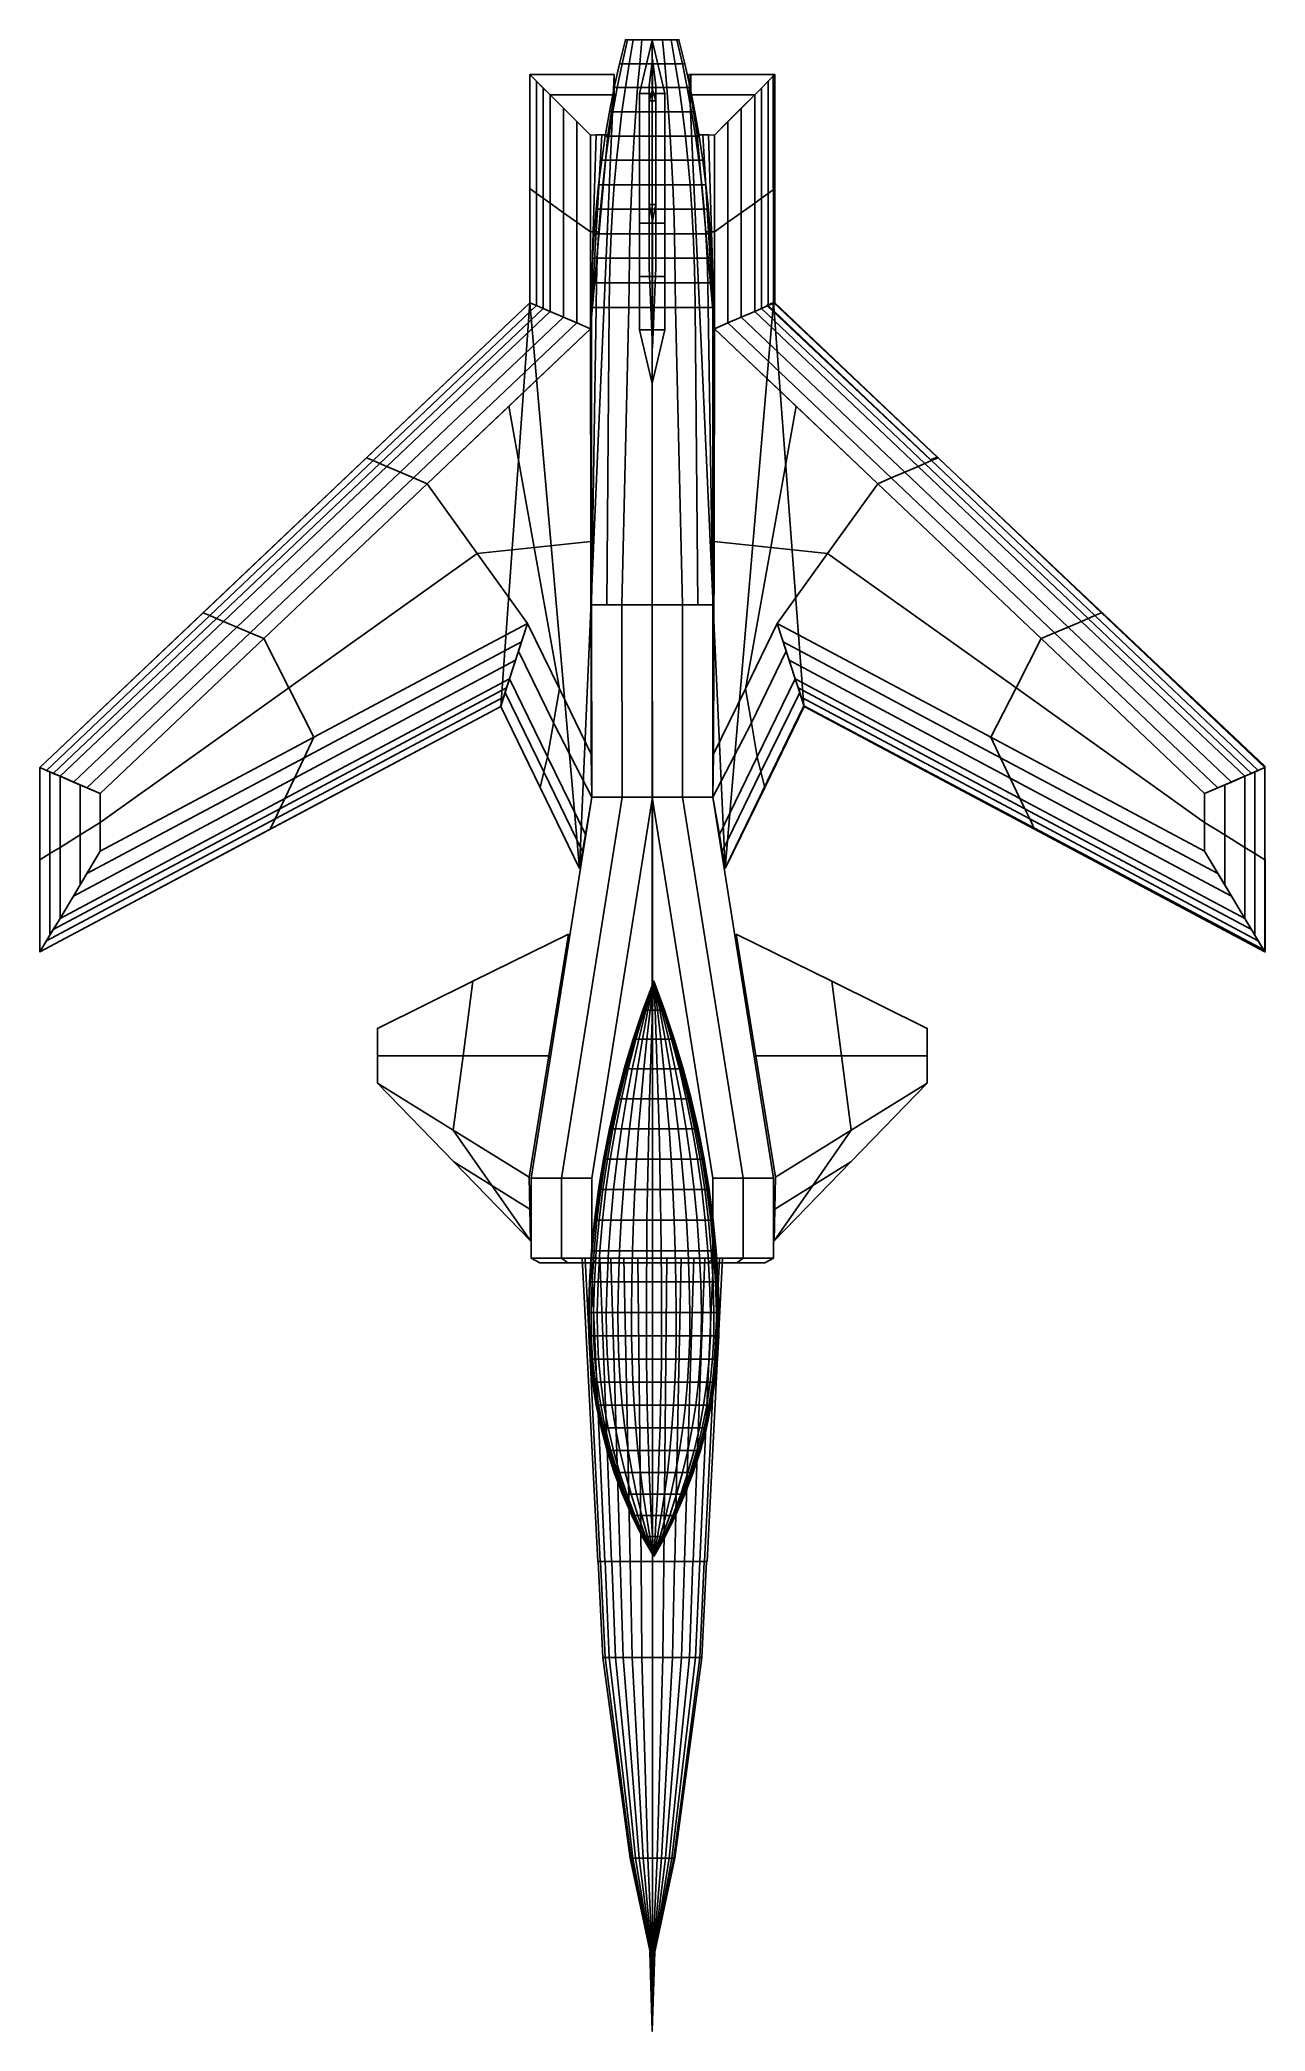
# Model space of a CAD drawing. Extents: x -17.5 to -4, y -18.7 to 3.3.
import ezdxf

# ---------------------------------------------------------------- set-up
doc = ezdxf.new("R2010")
doc.units = 0
doc.layers.get('0').update_dxf_attribs({"linetype": 'CONTINUOUS'})
for name, color, linetype in [('BODY', 7, 'CONTINUOUS'), ('CANARD', 7, 'CONTINUOUS'), ('CANOPY', 7, 'CONTINUOUS'), ('CANOPY-WINDOWS', 7, 'CONTINUOUS'), ('ENGINE', 7, 'CONTINUOUS'), ('NOSE', 7, 'CONTINUOUS'), ('TAIL', 7, 'CONTINUOUS'), ('WING', 7, 'CONTINUOUS')]:
    doc.layers.add(name, color=color, linetype=linetype)

msp = doc.modelspace()

# ---------------------------------------------------------------- linework, layer by layer
at = {"color": 0, "linetype": 'CONTINUOUS'}
for points in [[(-11.314, -14.559, -4.51), (-11.367, -13.499, -4.505), (-11.341, -13.499, -4.381), (-11.29, -14.559, -4.398)], [(-11.29, -14.559, -4.738), (-11.341, -13.499, -4.754), (-11.367, -13.499, -4.631), (-11.314, -14.559, -4.625)], [(-11.314, -14.559, -4.625), (-11.367, -13.499, -4.631), (-11.367, -13.499, -4.505), (-11.314, -14.559, -4.51)], [(-11.29, -14.559, -4.398), (-11.341, -13.499, -4.381), (-11.29, -13.499, -4.266), (-11.243, -14.559, -4.293)], [(-11.243, -14.559, -4.843), (-11.29, -13.499, -4.869), (-11.341, -13.499, -4.754), (-11.29, -14.559, -4.738)], [(-11.243, -14.559, -4.293), (-11.29, -13.499, -4.266), (-11.216, -13.499, -4.164), (-11.176, -14.559, -4.2)], [(-11.176, -14.559, -4.936), (-11.216, -13.499, -4.971), (-11.29, -13.499, -4.869), (-11.243, -14.559, -4.843)], [(-11.176, -14.559, -4.2), (-11.216, -13.499, -4.164), (-11.122, -13.499, -4.08), (-11.091, -14.559, -4.123)], [(-11.091, -14.559, -5.012), (-11.122, -13.499, -5.056), (-11.216, -13.499, -4.971), (-11.176, -14.559, -4.936)], [(-11.091, -14.559, -4.123), (-11.122, -13.499, -4.08), (-11.013, -13.499, -4.017), (-10.991, -14.559, -4.066)], [(-10.991, -14.559, -5.07), (-11.013, -13.499, -5.119), (-11.122, -13.499, -5.056), (-11.091, -14.559, -5.012)], [(-10.991, -14.559, -4.066), (-11.013, -13.499, -4.017), (-10.893, -13.499, -3.978), (-10.882, -14.559, -4.03)], [(-10.882, -14.559, -5.105), (-10.893, -13.499, -5.158), (-11.013, -13.499, -5.119), (-10.991, -14.559, -5.07)], [(-10.882, -14.559, -4.03), (-10.893, -13.499, -3.978), (-10.767, -13.499, -3.965), (-10.767, -14.559, -4.018)], [(-10.767, -14.559, -5.117), (-10.767, -13.499, -5.171), (-10.893, -13.499, -5.158), (-10.882, -14.559, -5.105)], [(-10.767, -14.559, -4.018), (-10.767, -13.499, -3.965), (-10.642, -13.499, -3.978), (-10.653, -14.559, -4.03)], [(-10.653, -14.559, -5.105), (-10.642, -13.499, -5.158), (-10.767, -13.499, -5.171), (-10.767, -14.559, -5.117)], [(-10.653, -14.559, -4.03), (-10.642, -13.499, -3.978), (-10.522, -13.499, -4.017), (-10.544, -14.559, -4.066)], [(-10.544, -14.559, -5.07), (-10.522, -13.499, -5.119), (-10.642, -13.499, -5.158), (-10.653, -14.559, -5.105)], [(-10.544, -14.559, -4.066), (-10.522, -13.499, -4.017), (-10.413, -13.499, -4.08), (-10.444, -14.559, -4.123)], [(-10.444, -14.559, -5.012), (-10.413, -13.499, -5.056), (-10.522, -13.499, -5.119), (-10.544, -14.559, -5.07)], [(-10.444, -14.559, -4.123), (-10.413, -13.499, -4.08), (-10.319, -13.499, -4.164), (-10.359, -14.559, -4.2)], [(-10.359, -14.559, -4.936), (-10.319, -13.499, -4.971), (-10.413, -13.499, -5.056), (-10.444, -14.559, -5.012)], [(-10.359, -14.559, -4.2), (-10.319, -13.499, -4.164), (-10.245, -13.499, -4.266), (-10.291, -14.559, -4.293)], [(-10.291, -14.559, -4.843), (-10.245, -13.499, -4.869), (-10.319, -13.499, -4.971), (-10.359, -14.559, -4.936)], [(-10.291, -14.559, -4.293), (-10.245, -13.499, -4.266), (-10.194, -13.499, -4.381), (-10.245, -14.559, -4.398)], [(-10.245, -14.559, -4.738), (-10.194, -13.499, -4.754), (-10.245, -13.499, -4.869), (-10.291, -14.559, -4.843)], [(-10.245, -14.559, -4.398), (-10.194, -13.499, -4.381), (-10.168, -13.499, -4.505), (-10.221, -14.559, -4.51)], [(-10.221, -14.559, -4.625), (-10.168, -13.499, -4.631), (-10.194, -13.499, -4.754), (-10.245, -14.559, -4.738)], [(-10.221, -14.559, -4.51), (-10.168, -13.499, -4.505), (-10.168, -13.499, -4.631), (-10.221, -14.559, -4.625)], [(-11.314, -14.559, -4.51), (-11.314, -14.559, -4.51), (-11.29, -14.559, -4.398)], [(-11.29, -14.559, -4.738), (-11.29, -14.559, -4.738), (-11.314, -14.559, -4.625)], [(-11.314, -14.559, -4.625), (-11.314, -14.559, -4.625), (-11.314, -14.559, -4.51)], [(-11.014, -16.776, -4.661), (-11.314, -14.559, -4.51), (-11.29, -14.559, -4.398), (-11.003, -16.776, -4.611)], [(-11.003, -16.776, -4.764), (-11.29, -14.559, -4.738), (-11.314, -14.559, -4.625), (-11.014, -16.776, -4.713)], [(-11.014, -16.776, -4.713), (-11.314, -14.559, -4.625), (-11.314, -14.559, -4.51), (-11.014, -16.776, -4.661)], [(-11.29, -14.559, -4.398), (-11.29, -14.559, -4.398), (-11.243, -14.559, -4.293)], [(-11.243, -14.559, -4.843), (-11.243, -14.559, -4.843), (-11.29, -14.559, -4.738)], [(-11.003, -16.776, -4.611), (-11.29, -14.559, -4.398), (-11.243, -14.559, -4.293), (-10.982, -16.776, -4.563)], [(-10.982, -16.776, -4.811), (-11.243, -14.559, -4.843), (-11.29, -14.559, -4.738), (-11.003, -16.776, -4.764)], [(-11.243, -14.559, -4.293), (-11.243, -14.559, -4.293), (-11.176, -14.559, -4.2)], [(-11.176, -14.559, -4.936), (-11.176, -14.559, -4.936), (-11.243, -14.559, -4.843)], [(-10.982, -16.776, -4.563), (-11.243, -14.559, -4.293), (-11.176, -14.559, -4.2), (-10.952, -16.776, -4.521)], [(-10.952, -16.776, -4.853), (-11.176, -14.559, -4.936), (-11.243, -14.559, -4.843), (-10.982, -16.776, -4.811)], [(-11.176, -14.559, -4.2), (-11.176, -14.559, -4.2), (-11.091, -14.559, -4.123)], [(-11.091, -14.559, -5.012), (-11.091, -14.559, -5.012), (-11.176, -14.559, -4.936)], [(-10.952, -16.776, -4.521), (-11.176, -14.559, -4.2), (-11.091, -14.559, -4.123), (-10.913, -16.776, -4.487)], [(-10.913, -16.776, -4.888), (-11.091, -14.559, -5.012), (-11.176, -14.559, -4.936), (-10.952, -16.776, -4.853)], [(-11.091, -14.559, -4.123), (-11.091, -14.559, -4.123), (-10.991, -14.559, -4.066)], [(-10.991, -14.559, -5.07), (-10.991, -14.559, -5.07), (-11.091, -14.559, -5.012)], [(-10.913, -16.776, -4.487), (-11.091, -14.559, -4.123), (-10.991, -14.559, -4.066), (-10.868, -16.776, -4.461)], [(-10.868, -16.776, -4.914), (-10.991, -14.559, -5.07), (-11.091, -14.559, -5.012), (-10.913, -16.776, -4.888)], [(-10.991, -14.559, -4.066), (-10.991, -14.559, -4.066), (-10.882, -14.559, -4.03)], [(-10.882, -14.559, -5.105), (-10.882, -14.559, -5.105), (-10.991, -14.559, -5.07)], [(-10.868, -16.776, -4.461), (-10.991, -14.559, -4.066), (-10.882, -14.559, -4.03), (-10.819, -16.776, -4.445)], [(-10.819, -16.776, -4.93), (-10.882, -14.559, -5.105), (-10.991, -14.559, -5.07), (-10.868, -16.776, -4.914)], [(-10.882, -14.559, -4.03), (-10.882, -14.559, -4.03), (-10.767, -14.559, -4.018)], [(-10.767, -14.559, -5.117), (-10.767, -14.559, -5.117), (-10.882, -14.559, -5.105)], [(-10.819, -16.776, -4.445), (-10.882, -14.559, -4.03), (-10.767, -14.559, -4.018), (-10.767, -16.776, -4.439)], [(-10.767, -16.776, -4.936), (-10.767, -14.559, -5.117), (-10.882, -14.559, -5.105), (-10.819, -16.776, -4.93)], [(-10.767, -14.559, -4.018), (-10.767, -14.559, -4.018), (-10.653, -14.559, -4.03)], [(-10.653, -14.559, -5.105), (-10.653, -14.559, -5.105), (-10.767, -14.559, -5.117)], [(-10.767, -16.776, -4.439), (-10.767, -14.559, -4.018), (-10.653, -14.559, -4.03), (-10.716, -16.776, -4.445)], [(-10.716, -16.776, -4.93), (-10.653, -14.559, -5.105), (-10.767, -14.559, -5.117), (-10.767, -16.776, -4.936)], [(-10.716, -16.776, -4.445), (-10.653, -14.559, -4.03), (-10.544, -14.559, -4.066), (-10.666, -16.776, -4.461)], [(-10.666, -16.776, -4.914), (-10.544, -14.559, -5.07), (-10.653, -14.559, -5.105), (-10.716, -16.776, -4.93)], [(-10.666, -16.776, -4.461), (-10.544, -14.559, -4.066), (-10.444, -14.559, -4.123), (-10.622, -16.776, -4.487)], [(-10.622, -16.776, -4.888), (-10.444, -14.559, -5.012), (-10.544, -14.559, -5.07), (-10.666, -16.776, -4.914)], [(-10.653, -14.559, -4.03), (-10.653, -14.559, -4.03), (-10.544, -14.559, -4.066)], [(-10.544, -14.559, -5.07), (-10.544, -14.559, -5.07), (-10.653, -14.559, -5.105)], [(-10.622, -16.776, -4.487), (-10.444, -14.559, -4.123), (-10.359, -14.559, -4.2), (-10.583, -16.776, -4.521)], [(-10.583, -16.776, -4.853), (-10.359, -14.559, -4.936), (-10.444, -14.559, -5.012), (-10.622, -16.776, -4.888)], [(-10.583, -16.776, -4.521), (-10.359, -14.559, -4.2), (-10.291, -14.559, -4.293), (-10.553, -16.776, -4.563)], [(-10.553, -16.776, -4.811), (-10.291, -14.559, -4.843), (-10.359, -14.559, -4.936), (-10.583, -16.776, -4.853)], [(-10.553, -16.776, -4.563), (-10.291, -14.559, -4.293), (-10.245, -14.559, -4.398), (-10.531, -16.776, -4.611)], [(-10.531, -16.776, -4.764), (-10.245, -14.559, -4.738), (-10.291, -14.559, -4.843), (-10.553, -16.776, -4.811)], [(-10.544, -14.559, -4.066), (-10.544, -14.559, -4.066), (-10.444, -14.559, -4.123)], [(-10.444, -14.559, -5.012), (-10.444, -14.559, -5.012), (-10.544, -14.559, -5.07)], [(-10.531, -16.776, -4.611), (-10.245, -14.559, -4.398), (-10.221, -14.559, -4.51), (-10.521, -16.776, -4.661)], [(-10.521, -16.776, -4.713), (-10.221, -14.559, -4.625), (-10.245, -14.559, -4.738), (-10.531, -16.776, -4.764)], [(-10.521, -16.776, -4.661), (-10.221, -14.559, -4.51), (-10.221, -14.559, -4.625), (-10.521, -16.776, -4.713)], [(-10.444, -14.559, -4.123), (-10.444, -14.559, -4.123), (-10.359, -14.559, -4.2)], [(-10.359, -14.559, -4.936), (-10.359, -14.559, -4.936), (-10.444, -14.559, -5.012)], [(-10.359, -14.559, -4.2), (-10.359, -14.559, -4.2), (-10.291, -14.559, -4.293)], [(-10.291, -14.559, -4.843), (-10.291, -14.559, -4.843), (-10.359, -14.559, -4.936)], [(-10.291, -14.559, -4.293), (-10.291, -14.559, -4.293), (-10.245, -14.559, -4.398)], [(-10.245, -14.559, -4.738), (-10.245, -14.559, -4.738), (-10.291, -14.559, -4.843)], [(-10.245, -14.559, -4.398), (-10.245, -14.559, -4.398), (-10.221, -14.559, -4.51)], [(-10.221, -14.559, -4.625), (-10.221, -14.559, -4.625), (-10.245, -14.559, -4.738)], [(-10.221, -14.559, -4.51), (-10.221, -14.559, -4.51), (-10.221, -14.559, -4.625)], [(-10.767, -17.933, -4.811), (-11.014, -16.776, -4.661), (-11.003, -16.776, -4.611), (-10.767, -17.933, -4.811)], [(-10.767, -17.933, -4.811), (-11.003, -16.776, -4.764), (-11.014, -16.776, -4.713), (-10.767, -17.933, -4.811)], [(-10.767, -17.933, -4.811), (-11.014, -16.776, -4.713), (-11.014, -16.776, -4.661), (-10.767, -17.933, -4.811)], [(-10.767, -17.933, -4.811), (-11.003, -16.776, -4.611), (-10.982, -16.776, -4.563), (-10.767, -17.933, -4.811)], [(-10.767, -17.933, -4.811), (-10.982, -16.776, -4.811), (-11.003, -16.776, -4.764), (-10.767, -17.933, -4.811)], [(-10.767, -17.933, -4.811), (-10.982, -16.776, -4.563), (-10.952, -16.776, -4.521), (-10.767, -17.933, -4.811)], [(-10.767, -17.933, -4.811), (-10.952, -16.776, -4.853), (-10.982, -16.776, -4.811), (-10.767, -17.933, -4.811)], [(-10.767, -17.933, -4.811), (-10.952, -16.776, -4.521), (-10.913, -16.776, -4.487), (-10.767, -17.933, -4.811)], [(-10.767, -17.933, -4.811), (-10.913, -16.776, -4.888), (-10.952, -16.776, -4.853), (-10.767, -17.933, -4.811)], [(-10.767, -17.933, -4.811), (-10.913, -16.776, -4.487), (-10.868, -16.776, -4.461), (-10.767, -17.933, -4.811)], [(-10.767, -17.933, -4.811), (-10.868, -16.776, -4.914), (-10.913, -16.776, -4.888), (-10.767, -17.933, -4.811)], [(-10.767, -17.933, -4.811), (-10.868, -16.776, -4.461), (-10.819, -16.776, -4.445), (-10.767, -17.933, -4.811)], [(-10.767, -17.933, -4.811), (-10.819, -16.776, -4.93), (-10.868, -16.776, -4.914), (-10.767, -17.933, -4.811)], [(-10.767, -17.933, -4.811), (-10.819, -16.776, -4.445), (-10.767, -16.776, -4.439), (-10.767, -17.933, -4.811)], [(-10.767, -17.933, -4.811), (-10.767, -16.776, -4.936), (-10.819, -16.776, -4.93), (-10.767, -17.933, -4.811)], [(-10.767, -17.933, -4.811), (-10.767, -16.776, -4.439), (-10.716, -16.776, -4.445), (-10.767, -17.933, -4.811)], [(-10.767, -17.933, -4.811), (-10.716, -16.776, -4.445), (-10.666, -16.776, -4.461), (-10.767, -17.933, -4.811)], [(-10.767, -17.933, -4.811), (-10.666, -16.776, -4.461), (-10.622, -16.776, -4.487), (-10.767, -17.933, -4.811)], [(-10.767, -17.933, -4.811), (-10.622, -16.776, -4.487), (-10.583, -16.776, -4.521), (-10.767, -17.933, -4.811)], [(-10.767, -17.933, -4.811), (-10.583, -16.776, -4.521), (-10.553, -16.776, -4.563), (-10.767, -17.933, -4.811)], [(-10.767, -17.933, -4.811), (-10.553, -16.776, -4.563), (-10.531, -16.776, -4.611), (-10.767, -17.933, -4.811)], [(-10.767, -17.933, -4.811), (-10.531, -16.776, -4.611), (-10.521, -16.776, -4.661), (-10.767, -17.933, -4.811)], [(-10.767, -17.933, -4.811), (-10.521, -16.776, -4.661), (-10.521, -16.776, -4.713), (-10.767, -17.933, -4.811)], [(-10.767, -17.933, -4.811), (-10.521, -16.776, -4.713), (-10.531, -16.776, -4.764), (-10.767, -17.933, -4.811)], [(-10.767, -17.933, -4.811), (-10.531, -16.776, -4.764), (-10.553, -16.776, -4.811), (-10.767, -17.933, -4.811)], [(-10.767, -17.933, -4.811), (-10.553, -16.776, -4.811), (-10.583, -16.776, -4.853), (-10.767, -17.933, -4.811)], [(-10.767, -17.933, -4.811), (-10.583, -16.776, -4.853), (-10.622, -16.776, -4.888), (-10.767, -17.933, -4.811)], [(-10.767, -17.933, -4.811), (-10.622, -16.776, -4.888), (-10.666, -16.776, -4.914), (-10.767, -17.933, -4.811)], [(-10.767, -17.933, -4.811), (-10.666, -16.776, -4.914), (-10.716, -16.776, -4.93), (-10.767, -17.933, -4.811)], [(-10.767, -17.933, -4.811), (-10.716, -16.776, -4.93), (-10.767, -16.776, -4.936), (-10.767, -17.933, -4.811)], [(-10.789, -17.811, -4.781), (-10.768, -18.689, -4.797), (-10.768, -18.689, -4.797), (-10.794, -17.811, -4.797)], [(-10.768, -18.689, -4.797), (-10.794, -17.811, -4.797), (-10.789, -17.811, -4.813), (-10.768, -18.689, -4.797)], [(-10.768, -18.689, -4.797), (-10.776, -17.811, -4.772), (-10.789, -17.811, -4.781), (-10.768, -18.689, -4.797)], [(-10.789, -17.811, -4.813), (-10.768, -18.689, -4.797), (-10.768, -18.689, -4.797), (-10.776, -17.811, -4.822)], [(-10.759, -17.811, -4.772), (-10.768, -18.689, -4.797), (-10.768, -18.689, -4.797), (-10.776, -17.811, -4.772)], [(-10.768, -18.689, -4.797), (-10.776, -17.811, -4.822), (-10.759, -17.811, -4.822), (-10.768, -18.689, -4.797)], [(-10.741, -17.811, -4.797), (-10.768, -18.689, -4.797), (-10.768, -18.689, -4.797), (-10.746, -17.811, -4.781)], [(-10.768, -18.689, -4.797), (-10.746, -17.811, -4.781), (-10.759, -17.811, -4.772), (-10.768, -18.689, -4.797)], [(-10.759, -17.811, -4.822), (-10.768, -18.689, -4.797), (-10.768, -18.689, -4.797), (-10.746, -17.811, -4.813)], [(-10.768, -18.689, -4.797), (-10.746, -17.811, -4.813), (-10.741, -17.811, -4.797), (-10.768, -18.689, -4.797)]]:
    msp.add_3dface(points, dxfattribs=at)
at = {"layer": 'BODY', "color": 0, "linetype": 'CONTINUOUS'}
for points in [[(-11.103, -2.927, -3.902), (-11.438, -2.927, -4.152), (-11.437, -5.054, -4.152), (-11.102, -5.054, -3.902)], [(-11.437, -5.054, -5.152), (-11.437, -5.054, -4.152), (-11.438, -2.927, -4.152), (-11.438, -2.927, -5.152)], [(-11.103, -2.927, -5.402), (-11.438, -2.927, -5.152), (-11.437, -5.054, -5.152), (-11.102, -5.054, -5.402)], [(-10.767, -5.054, -3.777), (-11.102, -5.054, -3.902), (-11.103, -2.927, -3.902), (-10.768, -2.927, -3.777)], [(-10.767, -5.054, -5.35), (-11.102, -5.054, -5.402), (-11.103, -2.927, -5.402), (-10.769, -2.927, -5.402)], [(-10.768, -5.054, -5.35), (-10.433, -5.054, -5.402), (-10.434, -2.927, -5.402), (-10.77, -2.927, -5.402)], [(-10.768, -5.054, -3.777), (-10.433, -5.054, -3.902), (-10.434, -2.927, -3.902), (-10.769, -2.927, -3.777)], [(-10.434, -2.927, -5.402), (-10.1, -2.927, -5.152), (-10.098, -5.054, -5.152), (-10.433, -5.054, -5.402)], [(-10.434, -2.927, -3.902), (-10.1, -2.927, -4.152), (-10.098, -5.054, -4.152), (-10.433, -5.054, -3.902)], [(-10.098, -5.054, -5.152), (-10.098, -5.054, -4.152), (-10.1, -2.927, -4.152), (-10.1, -2.927, -5.152)], [(-11.437, -5.054, -4.152), (-11.102, -5.054, -3.902), (-11.772, -9.263, -4.152), (-12.107, -9.263, -4.152)], [(-12.107, -9.263, -4.152), (-12.107, -9.263, -5.152), (-11.437, -5.054, -5.152), (-11.437, -5.054, -4.152)], [(-11.437, -5.054, -5.152), (-11.102, -5.054, -5.402), (-11.772, -9.263, -5.402), (-12.107, -9.263, -5.152)], [(-11.772, -9.263, -4.152), (-11.437, -9.263, -4.027), (-10.767, -5.054, -3.777), (-11.102, -5.054, -3.902)], [(-11.772, -9.263, -5.402), (-11.437, -9.263, -5.35), (-10.767, -5.054, -5.35), (-11.102, -5.054, -5.402)], [(-10.767, -5.054, -3.777), (-10.767, -10.146, -4.027), (-11.437, -10.146, -4.027), (-11.437, -9.263, -4.027)], [(-10.767, -5.054, -5.35), (-10.767, -10.146, -5.35), (-11.437, -10.146, -5.35), (-11.437, -9.263, -5.35)], [(-9.763, -9.263, -5.402), (-10.098, -9.263, -5.35), (-10.768, -5.054, -5.35), (-10.433, -5.054, -5.402)], [(-10.768, -5.054, -5.35), (-10.767, -10.146, -5.35), (-10.098, -10.146, -5.35), (-10.098, -9.263, -5.35)], [(-10.768, -5.054, -3.777), (-10.767, -10.146, -4.027), (-10.098, -10.146, -4.027), (-10.098, -9.263, -4.027)], [(-9.763, -9.263, -4.152), (-10.098, -9.263, -4.027), (-10.768, -5.054, -3.777), (-10.433, -5.054, -3.902)], [(-10.098, -5.054, -5.152), (-10.433, -5.054, -5.402), (-9.763, -9.263, -5.402), (-9.428, -9.263, -5.152)], [(-10.098, -5.054, -4.152), (-10.433, -5.054, -3.902), (-9.763, -9.263, -4.152), (-9.428, -9.263, -4.152)], [(-9.428, -9.263, -4.152), (-9.428, -9.263, -5.152), (-10.098, -5.054, -5.152), (-10.098, -5.054, -4.152)], [(-11.772, -9.263, -4.152), (-12.107, -9.263, -4.152), (-12.107, -10.146, -4.152), (-11.772, -10.146, -4.152)], [(-12.107, -10.146, -4.152), (-12.107, -10.146, -5.152), (-12.107, -9.263, -5.152), (-12.107, -9.263, -4.152)], [(-11.772, -9.263, -5.402), (-12.107, -9.263, -5.152), (-12.107, -10.146, -5.152), (-11.772, -10.146, -5.402)], [(-11.437, -10.146, -4.027), (-11.772, -10.146, -4.152), (-11.772, -9.263, -4.152), (-11.437, -9.263, -4.027)], [(-11.437, -10.146, -5.35), (-11.772, -10.146, -5.402), (-11.772, -9.263, -5.402), (-11.437, -9.263, -5.35)], [(-10.098, -10.146, -5.35), (-9.763, -10.146, -5.402), (-9.763, -9.263, -5.402), (-10.098, -9.263, -5.35)], [(-10.098, -10.146, -4.027), (-9.763, -10.146, -4.152), (-9.763, -9.263, -4.152), (-10.098, -9.263, -4.027)], [(-9.763, -9.263, -5.402), (-9.428, -9.263, -5.152), (-9.428, -10.146, -5.152), (-9.763, -10.146, -5.402)], [(-9.763, -9.263, -4.152), (-9.428, -9.263, -4.152), (-9.428, -10.146, -4.152), (-9.763, -10.146, -4.152)], [(-9.428, -10.146, -4.152), (-9.428, -10.146, -5.152), (-9.428, -9.263, -5.152), (-9.428, -9.263, -4.152)], [(-11.7, -10.2, -5.348), (-11.772, -10.146, -5.402), (-12.107, -10.146, -5.152), (-12.01, -10.2, -5.116)], [(-12.107, -10.146, -5.152), (-12.01, -10.2, -5.116), (-12.01, -10.2, -4.189), (-12.107, -10.146, -4.152)], [(-12.01, -10.2, -4.189), (-12.107, -10.146, -4.152), (-11.772, -10.146, -4.152), (-11.7, -10.2, -4.189)], [(-11.7, -10.2, -4.189), (-12.01, -10.2, -4.189), (-12.01, -10.2, -5.116), (-11.544, -10.2, -4.744)], [(-12.01, -10.2, -5.116), (-11.544, -10.2, -4.744), (-11.389, -10.2, -5.299), (-11.7, -10.2, -5.348)], [(-11.437, -10.146, -5.35), (-11.389, -10.2, -5.299), (-11.7, -10.2, -5.348), (-11.772, -10.146, -5.402)], [(-11.772, -10.146, -4.152), (-11.7, -10.2, -4.189), (-11.389, -10.2, -4.073), (-11.437, -10.146, -4.027)], [(-11.7, -10.2, -4.189), (-11.389, -10.2, -4.073), (-10.767, -10.2, -5.299), (-11.389, -10.2, -5.299)], [(-10.146, -10.2, -5.299), (-10.098, -10.146, -5.35), (-11.437, -10.146, -5.35), (-11.389, -10.2, -5.299)], [(-11.389, -10.2, -4.073), (-11.437, -10.146, -4.027), (-10.098, -10.146, -4.027), (-10.146, -10.2, -4.073)], [(-10.146, -10.2, -4.073), (-11.389, -10.2, -4.073), (-10.767, -10.2, -5.299), (-10.146, -10.2, -4.073)], [(-10.146, -10.2, -4.073), (-9.835, -10.2, -4.189), (-10.146, -10.2, -5.299), (-10.767, -10.2, -5.299)], [(-10.098, -10.146, -4.027), (-10.146, -10.2, -4.073), (-9.835, -10.2, -4.189), (-9.763, -10.146, -4.152)], [(-9.763, -10.146, -5.402), (-9.835, -10.2, -5.348), (-10.146, -10.2, -5.299), (-10.098, -10.146, -5.35)], [(-9.525, -10.2, -5.116), (-9.991, -10.2, -4.744), (-10.146, -10.2, -5.299), (-9.835, -10.2, -5.348)], [(-9.835, -10.2, -4.189), (-9.525, -10.2, -4.189), (-9.525, -10.2, -5.116), (-9.991, -10.2, -4.744)], [(-9.835, -10.2, -4.189), (-9.763, -10.146, -4.152), (-9.428, -10.146, -4.152), (-9.525, -10.2, -4.189)], [(-9.525, -10.2, -5.116), (-9.428, -10.146, -5.152), (-9.763, -10.146, -5.402), (-9.835, -10.2, -5.348)], [(-9.428, -10.146, -4.152), (-9.525, -10.2, -4.189), (-9.525, -10.2, -5.116), (-9.428, -10.146, -5.152)]]:
    msp.add_3dface(points, dxfattribs=at)
at = {"layer": 'CANARD', "color": 0, "linetype": 'CONTINUOUS'}
for points in [[(-11.693, -6.567, -4.752), (-11.91, -7.91, -4.652), (-12.857, -7.91, -4.652), (-12.749, -7.087, -4.752)], [(-11.693, -6.567, -4.752), (-11.91, -7.91, -4.752), (-12.857, -7.91, -4.752), (-12.749, -7.087, -4.752)], [(-9.843, -6.567, -4.752), (-9.626, -7.91, -4.752), (-8.678, -7.91, -4.752), (-8.787, -7.087, -4.752)], [(-9.843, -6.567, -4.752), (-9.626, -7.91, -4.652), (-8.678, -7.91, -4.652), (-8.787, -7.087, -4.752)], [(-12.749, -7.087, -4.752), (-12.857, -7.91, -4.652), (-13.805, -7.91, -4.752), (-13.805, -7.608, -4.752)], [(-12.749, -7.087, -4.752), (-12.857, -7.91, -4.752), (-13.805, -7.91, -4.752), (-13.805, -7.608, -4.752)], [(-8.787, -7.087, -4.752), (-8.678, -7.91, -4.752), (-7.731, -7.91, -4.752), (-7.731, -7.608, -4.752)], [(-8.787, -7.087, -4.752), (-8.678, -7.91, -4.652), (-7.731, -7.91, -4.752), (-7.731, -7.608, -4.752)], [(-12.857, -7.91, -4.652), (-12.966, -8.732, -4.652), (-13.805, -8.212, -4.752), (-13.805, -7.91, -4.752)], [(-12.857, -7.91, -4.752), (-12.966, -8.732, -4.752), (-13.805, -8.212, -4.752), (-13.805, -7.91, -4.752)], [(-11.91, -7.91, -4.652), (-12.127, -9.252, -4.652), (-12.966, -8.732, -4.652), (-12.857, -7.91, -4.652)], [(-11.91, -7.91, -4.752), (-12.127, -9.252, -4.752), (-12.966, -8.732, -4.752), (-12.857, -7.91, -4.752)], [(-9.626, -7.91, -4.752), (-9.409, -9.252, -4.752), (-8.57, -8.732, -4.752), (-8.678, -7.91, -4.752)], [(-9.626, -7.91, -4.652), (-9.409, -9.252, -4.652), (-8.57, -8.732, -4.652), (-8.678, -7.91, -4.652)], [(-8.678, -7.91, -4.752), (-8.57, -8.732, -4.752), (-7.731, -8.212, -4.752), (-7.731, -7.91, -4.752)], [(-8.678, -7.91, -4.652), (-8.57, -8.732, -4.652), (-7.731, -8.212, -4.752), (-7.731, -7.91, -4.752)], [(-13.805, -8.212, -4.752), (-12.959, -9.084, -4.752), (-12.539, -9.344, -4.652), (-12.966, -8.732, -4.652)], [(-13.805, -8.212, -4.752), (-12.959, -9.084, -4.752), (-12.539, -9.344, -4.752), (-12.966, -8.732, -4.752)], [(-7.731, -8.212, -4.752), (-8.577, -9.084, -4.752), (-8.996, -9.344, -4.752), (-8.57, -8.732, -4.752)], [(-7.731, -8.212, -4.752), (-8.577, -9.084, -4.752), (-8.996, -9.344, -4.652), (-8.57, -8.732, -4.652)], [(-12.966, -8.732, -4.652), (-12.539, -9.344, -4.652), (-12.12, -9.605, -4.652), (-12.127, -9.252, -4.652)], [(-12.966, -8.732, -4.752), (-12.539, -9.344, -4.752), (-12.12, -9.605, -4.752), (-12.127, -9.252, -4.752)], [(-8.57, -8.732, -4.752), (-8.996, -9.344, -4.752), (-9.416, -9.605, -4.752), (-9.409, -9.252, -4.752)], [(-8.57, -8.732, -4.652), (-8.996, -9.344, -4.652), (-9.416, -9.605, -4.652), (-9.409, -9.252, -4.652)], [(-12.959, -9.084, -4.752), (-12.113, -9.957, -4.752), (-12.113, -9.957, -4.752), (-12.539, -9.344, -4.652)], [(-12.959, -9.084, -4.752), (-12.113, -9.957, -4.752), (-12.113, -9.957, -4.752), (-12.539, -9.344, -4.752)], [(-8.577, -9.084, -4.752), (-9.423, -9.957, -4.752), (-9.423, -9.957, -4.752), (-8.996, -9.344, -4.752)], [(-8.577, -9.084, -4.752), (-9.423, -9.957, -4.752), (-9.423, -9.957, -4.752), (-8.996, -9.344, -4.652)], [(-12.539, -9.344, -4.652), (-12.113, -9.957, -4.752), (-12.113, -9.957, -4.752), (-12.12, -9.605, -4.652)], [(-12.539, -9.344, -4.752), (-12.113, -9.957, -4.752), (-12.113, -9.957, -4.752), (-12.12, -9.605, -4.752)], [(-8.996, -9.344, -4.752), (-9.423, -9.957, -4.752), (-9.423, -9.957, -4.752), (-9.416, -9.605, -4.752)], [(-8.996, -9.344, -4.652), (-9.423, -9.957, -4.752), (-9.423, -9.957, -4.752), (-9.416, -9.605, -4.652)]]:
    msp.add_3dface(points, dxfattribs=at)
at = {"layer": 'CANOPY', "color": 0, "linetype": 'CONTINUOUS'}
for points in [[(-10.871, -7.405, -3.958), (-10.752, -7.085, -3.965), (-10.752, -7.085, -3.965), (-10.87, -7.405, -3.985)], [(-10.866, -7.405, -3.93), (-10.752, -7.085, -3.965), (-10.752, -7.085, -3.965), (-10.871, -7.405, -3.958)], [(-10.869, -7.405, -3.989), (-10.752, -7.085, -3.969), (-10.752, -7.085, -3.969), (-10.861, -7.405, -4.015)], [(-10.855, -7.405, -3.905), (-10.752, -7.085, -3.965), (-10.752, -7.085, -3.965), (-10.866, -7.405, -3.93)], [(-10.839, -7.405, -3.883), (-10.752, -7.085, -3.965), (-10.752, -7.085, -3.965), (-10.855, -7.405, -3.905)], [(-10.817, -7.405, -3.865), (-10.752, -7.085, -3.965), (-10.752, -7.085, -3.965), (-10.839, -7.405, -3.883)], [(-10.793, -7.405, -3.853), (-10.752, -7.085, -3.965), (-10.752, -7.085, -3.965), (-10.817, -7.405, -3.865)], [(-10.766, -7.405, -3.846), (-10.752, -7.085, -3.965), (-10.752, -7.085, -3.965), (-10.793, -7.405, -3.853)], [(-10.738, -7.405, -3.847), (-10.752, -7.085, -3.965), (-10.752, -7.085, -3.965), (-10.766, -7.405, -3.846)], [(-10.635, -7.405, -3.989), (-10.753, -7.085, -3.969), (-10.753, -7.085, -3.969), (-10.643, -7.405, -4.015)], [(-10.711, -7.405, -3.853), (-10.752, -7.085, -3.965), (-10.752, -7.085, -3.965), (-10.738, -7.405, -3.847)], [(-10.686, -7.405, -3.865), (-10.752, -7.085, -3.965), (-10.752, -7.085, -3.965), (-10.711, -7.405, -3.853)], [(-10.665, -7.405, -3.883), (-10.752, -7.085, -3.965), (-10.752, -7.085, -3.965), (-10.686, -7.405, -3.865)], [(-10.649, -7.405, -3.906), (-10.752, -7.085, -3.965), (-10.752, -7.085, -3.965), (-10.665, -7.405, -3.883)], [(-10.638, -7.405, -3.931), (-10.752, -7.085, -3.965), (-10.752, -7.085, -3.965), (-10.649, -7.405, -3.906)], [(-10.633, -7.405, -3.958), (-10.752, -7.085, -3.965), (-10.752, -7.085, -3.965), (-10.638, -7.405, -3.931)], [(-10.635, -7.405, -3.986), (-10.752, -7.085, -3.965), (-10.752, -7.085, -3.965), (-10.633, -7.405, -3.958)], [(-10.98, -7.728, -3.951), (-10.871, -7.405, -3.958), (-10.87, -7.405, -3.985), (-10.977, -7.728, -4.004)], [(-10.97, -7.728, -3.899), (-10.866, -7.405, -3.93), (-10.871, -7.405, -3.958), (-10.98, -7.728, -3.951)], [(-10.976, -7.728, -4.007), (-10.869, -7.405, -3.989), (-10.861, -7.405, -4.015), (-10.961, -7.728, -4.057)], [(-10.949, -7.728, -3.85), (-10.855, -7.405, -3.905), (-10.866, -7.405, -3.93), (-10.97, -7.728, -3.899)], [(-10.918, -7.728, -3.808), (-10.839, -7.405, -3.883), (-10.855, -7.405, -3.905), (-10.949, -7.728, -3.85)], [(-10.877, -7.728, -3.774), (-10.817, -7.405, -3.865), (-10.839, -7.405, -3.883), (-10.918, -7.728, -3.808)], [(-10.83, -7.728, -3.75), (-10.793, -7.405, -3.853), (-10.817, -7.405, -3.865), (-10.877, -7.728, -3.774)], [(-10.778, -7.728, -3.738), (-10.766, -7.405, -3.846), (-10.793, -7.405, -3.853), (-10.83, -7.728, -3.75)], [(-10.725, -7.728, -3.739), (-10.738, -7.405, -3.847), (-10.766, -7.405, -3.846), (-10.778, -7.728, -3.738)], [(-10.674, -7.728, -3.751), (-10.711, -7.405, -3.853), (-10.738, -7.405, -3.847), (-10.725, -7.728, -3.739)], [(-10.627, -7.728, -3.775), (-10.686, -7.405, -3.865), (-10.711, -7.405, -3.853), (-10.674, -7.728, -3.751)], [(-10.586, -7.728, -3.809), (-10.665, -7.405, -3.883), (-10.686, -7.405, -3.865), (-10.627, -7.728, -3.775)], [(-10.555, -7.728, -3.851), (-10.649, -7.405, -3.906), (-10.665, -7.405, -3.883), (-10.586, -7.728, -3.809)], [(-10.534, -7.728, -3.9), (-10.638, -7.405, -3.931), (-10.649, -7.405, -3.906), (-10.555, -7.728, -3.851)], [(-10.528, -7.728, -4.007), (-10.635, -7.405, -3.989), (-10.643, -7.405, -4.015), (-10.543, -7.728, -4.057)], [(-10.525, -7.728, -3.952), (-10.633, -7.405, -3.958), (-10.638, -7.405, -3.931), (-10.534, -7.728, -3.9)], [(-10.528, -7.728, -4.005), (-10.635, -7.405, -3.986), (-10.633, -7.405, -3.958), (-10.525, -7.728, -3.952)], [(-11.078, -8.055, -3.945), (-10.98, -7.728, -3.951), (-10.977, -7.728, -4.004), (-11.073, -8.055, -4.021)], [(-11.064, -8.055, -3.87), (-10.97, -7.728, -3.899), (-10.98, -7.728, -3.951), (-11.078, -8.055, -3.945)], [(-11.073, -8.055, -4.023), (-10.976, -7.728, -4.007), (-10.961, -7.728, -4.057), (-11.052, -8.055, -4.096)], [(-11.034, -8.055, -3.801), (-10.949, -7.728, -3.85), (-10.97, -7.728, -3.899), (-11.064, -8.055, -3.87)], [(-10.989, -8.055, -3.74), (-10.918, -7.728, -3.808), (-10.949, -7.728, -3.85), (-11.034, -8.055, -3.801)], [(-10.931, -8.055, -3.692), (-10.877, -7.728, -3.774), (-10.918, -7.728, -3.808), (-10.989, -8.055, -3.74)], [(-10.863, -8.055, -3.658), (-10.83, -7.728, -3.75), (-10.877, -7.728, -3.774), (-10.931, -8.055, -3.692)], [(-10.789, -8.055, -3.641), (-10.778, -7.728, -3.738), (-10.83, -7.728, -3.75), (-10.863, -8.055, -3.658)], [(-10.714, -8.055, -3.641), (-10.725, -7.728, -3.739), (-10.778, -7.728, -3.738), (-10.789, -8.055, -3.641)], [(-10.64, -8.055, -3.659), (-10.674, -7.728, -3.751), (-10.725, -7.728, -3.739), (-10.714, -8.055, -3.641)], [(-10.572, -8.055, -3.693), (-10.627, -7.728, -3.775), (-10.674, -7.728, -3.751), (-10.64, -8.055, -3.659)], [(-10.514, -8.055, -3.742), (-10.586, -7.728, -3.809), (-10.627, -7.728, -3.775), (-10.572, -8.055, -3.693)], [(-10.469, -8.055, -3.803), (-10.555, -7.728, -3.851), (-10.586, -7.728, -3.809), (-10.514, -8.055, -3.742)], [(-10.44, -8.055, -3.872), (-10.534, -7.728, -3.9), (-10.555, -7.728, -3.851), (-10.469, -8.055, -3.803)], [(-10.431, -8.055, -4.023), (-10.528, -7.728, -4.007), (-10.543, -7.728, -4.057), (-10.452, -8.055, -4.096)], [(-10.427, -8.055, -3.947), (-10.525, -7.728, -3.952), (-10.534, -7.728, -3.9), (-10.44, -8.055, -3.872)], [(-10.431, -8.055, -4.022), (-10.528, -7.728, -4.005), (-10.525, -7.728, -3.952), (-10.427, -8.055, -3.947)], [(-11.165, -8.385, -3.94), (-11.078, -8.055, -3.945), (-11.073, -8.055, -4.021), (-11.16, -8.385, -4.036)], [(-11.148, -8.385, -3.845), (-11.064, -8.055, -3.87), (-11.078, -8.055, -3.945), (-11.165, -8.385, -3.94)], [(-11.159, -8.385, -4.037), (-11.073, -8.055, -4.023), (-11.052, -8.055, -4.096), (-11.133, -8.385, -4.13)], [(-11.11, -8.385, -3.757), (-11.034, -8.055, -3.801), (-11.064, -8.055, -3.87), (-11.148, -8.385, -3.845)], [(-11.052, -8.385, -3.68), (-10.989, -8.055, -3.74), (-11.034, -8.055, -3.801), (-11.11, -8.385, -3.757)], [(-10.979, -8.385, -3.619), (-10.931, -8.055, -3.692), (-10.989, -8.055, -3.74), (-11.052, -8.385, -3.68)], [(-10.893, -8.385, -3.576), (-10.863, -8.055, -3.658), (-10.931, -8.055, -3.692), (-10.979, -8.385, -3.619)], [(-10.799, -8.385, -3.554), (-10.789, -8.055, -3.641), (-10.863, -8.055, -3.658), (-10.893, -8.385, -3.576)], [(-10.703, -8.385, -3.554), (-10.714, -8.055, -3.641), (-10.789, -8.055, -3.641), (-10.799, -8.385, -3.554)], [(-10.61, -8.385, -3.576), (-10.64, -8.055, -3.659), (-10.714, -8.055, -3.641), (-10.703, -8.385, -3.554)], [(-10.524, -8.385, -3.62), (-10.572, -8.055, -3.693), (-10.64, -8.055, -3.659), (-10.61, -8.385, -3.576)], [(-10.451, -8.385, -3.682), (-10.514, -8.055, -3.742), (-10.572, -8.055, -3.693), (-10.524, -8.385, -3.62)], [(-10.393, -8.385, -3.759), (-10.469, -8.055, -3.803), (-10.514, -8.055, -3.742), (-10.451, -8.385, -3.682)], [(-10.356, -8.385, -3.847), (-10.44, -8.055, -3.872), (-10.469, -8.055, -3.803), (-10.393, -8.385, -3.759)], [(-10.345, -8.385, -4.037), (-10.431, -8.055, -4.023), (-10.452, -8.055, -4.096), (-10.372, -8.385, -4.13)], [(-10.339, -8.385, -3.942), (-10.427, -8.055, -3.947), (-10.44, -8.055, -3.872), (-10.356, -8.385, -3.847)], [(-10.345, -8.385, -4.038), (-10.431, -8.055, -4.022), (-10.427, -8.055, -3.947), (-10.339, -8.385, -3.942)], [(-11.242, -8.717, -3.935), (-11.165, -8.385, -3.94), (-11.16, -8.385, -4.036), (-11.235, -8.717, -4.049)], [(-11.222, -8.717, -3.823), (-11.148, -8.385, -3.845), (-11.165, -8.385, -3.94), (-11.242, -8.717, -3.935)], [(-11.235, -8.717, -4.05), (-11.159, -8.385, -4.037), (-11.133, -8.385, -4.13), (-11.204, -8.717, -4.159)], [(-11.176, -8.717, -3.718), (-11.11, -8.385, -3.757), (-11.148, -8.385, -3.845), (-11.222, -8.717, -3.823)], [(-11.108, -8.717, -3.627), (-11.052, -8.385, -3.68), (-11.11, -8.385, -3.757), (-11.176, -8.717, -3.718)], [(-11.021, -8.717, -3.554), (-10.979, -8.385, -3.619), (-11.052, -8.385, -3.68), (-11.108, -8.717, -3.627)], [(-10.919, -8.717, -3.503), (-10.893, -8.385, -3.576), (-10.979, -8.385, -3.619), (-11.021, -8.717, -3.554)], [(-10.808, -8.717, -3.477), (-10.799, -8.385, -3.554), (-10.893, -8.385, -3.576), (-10.919, -8.717, -3.503)], [(-10.694, -8.717, -3.478), (-10.703, -8.385, -3.554), (-10.799, -8.385, -3.554), (-10.808, -8.717, -3.477)], [(-10.583, -8.717, -3.504), (-10.61, -8.385, -3.576), (-10.703, -8.385, -3.554), (-10.694, -8.717, -3.478)], [(-10.482, -8.717, -3.556), (-10.524, -8.385, -3.62), (-10.61, -8.385, -3.576), (-10.583, -8.717, -3.504)], [(-10.395, -8.717, -3.629), (-10.451, -8.385, -3.682), (-10.524, -8.385, -3.62), (-10.482, -8.717, -3.556)], [(-10.327, -8.717, -3.721), (-10.393, -8.385, -3.759), (-10.451, -8.385, -3.682), (-10.395, -8.717, -3.629)], [(-10.282, -8.717, -3.825), (-10.356, -8.385, -3.847), (-10.393, -8.385, -3.759), (-10.327, -8.717, -3.721)], [(-10.269, -8.717, -4.05), (-10.345, -8.385, -4.037), (-10.372, -8.385, -4.13), (-10.301, -8.717, -4.159)], [(-10.263, -8.717, -3.938), (-10.339, -8.385, -3.942), (-10.356, -8.385, -3.847), (-10.282, -8.717, -3.825)], [(-10.269, -8.717, -4.051), (-10.345, -8.385, -4.038), (-10.339, -8.385, -3.942), (-10.263, -8.717, -3.938)], [(-11.308, -9.052, -3.931), (-11.242, -8.717, -3.935), (-11.235, -8.717, -4.049), (-11.301, -9.052, -4.06)], [(-11.285, -9.052, -3.804), (-11.222, -8.717, -3.823), (-11.242, -8.717, -3.935), (-11.308, -9.052, -3.931)], [(-11.3, -9.052, -4.061), (-11.235, -8.717, -4.05), (-11.204, -8.717, -4.159), (-11.264, -9.052, -4.185)], [(-11.233, -9.052, -3.685), (-11.176, -8.717, -3.718), (-11.222, -8.717, -3.823), (-11.285, -9.052, -3.804)], [(-11.156, -9.052, -3.582), (-11.108, -8.717, -3.627), (-11.176, -8.717, -3.718), (-11.233, -9.052, -3.685)], [(-11.057, -9.052, -3.499), (-11.021, -8.717, -3.554), (-11.108, -8.717, -3.627), (-11.156, -9.052, -3.582)], [(-10.941, -9.052, -3.441), (-10.919, -8.717, -3.503), (-11.021, -8.717, -3.554), (-11.057, -9.052, -3.499)], [(-10.815, -9.052, -3.412), (-10.808, -8.717, -3.477), (-10.919, -8.717, -3.503), (-10.941, -9.052, -3.441)], [(-10.686, -9.052, -3.412), (-10.694, -8.717, -3.478), (-10.808, -8.717, -3.477), (-10.815, -9.052, -3.412)], [(-10.56, -9.052, -3.442), (-10.583, -8.717, -3.504), (-10.694, -8.717, -3.478), (-10.686, -9.052, -3.412)], [(-10.445, -9.052, -3.501), (-10.482, -8.717, -3.556), (-10.583, -8.717, -3.504), (-10.56, -9.052, -3.442)], [(-10.346, -9.052, -3.584), (-10.395, -8.717, -3.629), (-10.482, -8.717, -3.556), (-10.445, -9.052, -3.501)], [(-10.27, -9.052, -3.688), (-10.327, -8.717, -3.721), (-10.395, -8.717, -3.629), (-10.346, -9.052, -3.584)], [(-10.219, -9.052, -3.807), (-10.282, -8.717, -3.825), (-10.327, -8.717, -3.721), (-10.27, -9.052, -3.688)], [(-10.204, -9.052, -4.061), (-10.269, -8.717, -4.05), (-10.301, -8.717, -4.159), (-10.24, -9.052, -4.185)], [(-10.197, -9.052, -3.934), (-10.263, -8.717, -3.938), (-10.282, -8.717, -3.825), (-10.219, -9.052, -3.807)], [(-10.204, -9.052, -4.063), (-10.269, -8.717, -4.051), (-10.263, -8.717, -3.938), (-10.197, -9.052, -3.934)], [(-11.363, -9.389, -3.928), (-11.308, -9.052, -3.931), (-11.301, -9.052, -4.06), (-11.355, -9.389, -4.069)], [(-11.338, -9.389, -3.788), (-11.285, -9.052, -3.804), (-11.308, -9.052, -3.931), (-11.363, -9.389, -3.928)], [(-11.355, -9.389, -4.07), (-11.3, -9.052, -4.061), (-11.264, -9.052, -4.185), (-11.315, -9.389, -4.206)], [(-11.281, -9.389, -3.658), (-11.233, -9.052, -3.685), (-11.285, -9.052, -3.804), (-11.338, -9.389, -3.788)], [(-11.196, -9.389, -3.544), (-11.156, -9.052, -3.582), (-11.233, -9.052, -3.685), (-11.281, -9.389, -3.658)], [(-11.087, -9.389, -3.453), (-11.057, -9.052, -3.499), (-11.156, -9.052, -3.582), (-11.196, -9.389, -3.544)], [(-10.96, -9.389, -3.389), (-10.941, -9.052, -3.441), (-11.057, -9.052, -3.499), (-11.087, -9.389, -3.453)], [(-10.822, -9.389, -3.357), (-10.815, -9.052, -3.412), (-10.941, -9.052, -3.441), (-10.96, -9.389, -3.389)], [(-10.68, -9.389, -3.357), (-10.686, -9.052, -3.412), (-10.815, -9.052, -3.412), (-10.822, -9.389, -3.357)], [(-10.541, -9.389, -3.391), (-10.56, -9.052, -3.442), (-10.686, -9.052, -3.412), (-10.68, -9.389, -3.357)], [(-10.415, -9.389, -3.455), (-10.445, -9.052, -3.501), (-10.56, -9.052, -3.442), (-10.541, -9.389, -3.391)], [(-10.306, -9.389, -3.546), (-10.346, -9.052, -3.584), (-10.445, -9.052, -3.501), (-10.415, -9.389, -3.455)], [(-10.222, -9.389, -3.66), (-10.27, -9.052, -3.688), (-10.346, -9.052, -3.584), (-10.306, -9.389, -3.546)], [(-10.166, -9.389, -3.791), (-10.219, -9.052, -3.807), (-10.27, -9.052, -3.688), (-10.222, -9.389, -3.66)], [(-10.15, -9.389, -4.07), (-10.204, -9.052, -4.061), (-10.24, -9.052, -4.185), (-10.189, -9.389, -4.206)], [(-10.141, -9.389, -3.931), (-10.197, -9.052, -3.934), (-10.219, -9.052, -3.807), (-10.166, -9.389, -3.791)], [(-10.15, -9.389, -4.073), (-10.204, -9.052, -4.063), (-10.197, -9.052, -3.934), (-10.141, -9.389, -3.931)], [(-11.407, -9.728, -3.925), (-11.363, -9.389, -3.928), (-11.355, -9.389, -4.069), (-11.399, -9.728, -4.077)], [(-11.38, -9.728, -3.775), (-11.338, -9.389, -3.788), (-11.363, -9.389, -3.928), (-11.407, -9.728, -3.925)], [(-11.398, -9.728, -4.077), (-11.355, -9.389, -4.07), (-11.315, -9.389, -4.206), (-11.356, -9.728, -4.224)], [(-11.319, -9.728, -3.635), (-11.281, -9.389, -3.658), (-11.338, -9.389, -3.788), (-11.38, -9.728, -3.775)], [(-11.228, -9.728, -3.513), (-11.196, -9.389, -3.544), (-11.281, -9.389, -3.658), (-11.319, -9.728, -3.635)], [(-11.111, -9.728, -3.416), (-11.087, -9.389, -3.453), (-11.196, -9.389, -3.544), (-11.228, -9.728, -3.513)], [(-10.975, -9.728, -3.348), (-10.96, -9.389, -3.389), (-11.087, -9.389, -3.453), (-11.111, -9.728, -3.416)], [(-10.827, -9.728, -3.313), (-10.822, -9.389, -3.357), (-10.96, -9.389, -3.389), (-10.975, -9.728, -3.348)], [(-10.674, -9.728, -3.313), (-10.68, -9.389, -3.357), (-10.822, -9.389, -3.357), (-10.827, -9.728, -3.313)], [(-10.526, -9.728, -3.349), (-10.541, -9.389, -3.391), (-10.68, -9.389, -3.357), (-10.674, -9.728, -3.313)], [(-10.39, -9.728, -3.418), (-10.415, -9.389, -3.455), (-10.541, -9.389, -3.391), (-10.526, -9.728, -3.349)], [(-10.274, -9.728, -3.516), (-10.306, -9.389, -3.546), (-10.415, -9.389, -3.455), (-10.39, -9.728, -3.418)], [(-10.183, -9.728, -3.638), (-10.222, -9.389, -3.66), (-10.306, -9.389, -3.546), (-10.274, -9.728, -3.516)], [(-10.123, -9.728, -3.778), (-10.166, -9.389, -3.791), (-10.222, -9.389, -3.66), (-10.183, -9.728, -3.638)], [(-10.106, -9.728, -4.077), (-10.15, -9.389, -4.07), (-10.189, -9.389, -4.206), (-10.148, -9.728, -4.224)], [(-10.097, -9.728, -3.928), (-10.141, -9.389, -3.931), (-10.166, -9.389, -3.791), (-10.123, -9.728, -3.778)], [(-10.107, -9.728, -4.08), (-10.15, -9.389, -4.073), (-10.141, -9.389, -3.931), (-10.097, -9.728, -3.928)], [(-11.431, -10.067, -4.083), (-11.398, -9.728, -4.077), (-11.356, -9.728, -4.224), (-11.387, -10.067, -4.237)], [(-10.073, -10.067, -4.083), (-10.106, -9.728, -4.077), (-10.148, -9.728, -4.224), (-10.118, -10.067, -4.237)], [(-11.453, -10.408, -4.087), (-11.431, -10.067, -4.083), (-11.387, -10.067, -4.237), (-11.407, -10.408, -4.245)], [(-10.051, -10.408, -4.087), (-10.073, -10.067, -4.083), (-10.118, -10.067, -4.237), (-10.097, -10.408, -4.245)], [(-11.464, -10.749, -4.088), (-11.453, -10.408, -4.087), (-11.407, -10.408, -4.245), (-11.418, -10.749, -4.25)], [(-10.04, -10.749, -4.088), (-10.051, -10.408, -4.087), (-10.097, -10.408, -4.245), (-10.087, -10.749, -4.25)], [(-11.462, -11.006, -4.088), (-11.464, -10.749, -4.088), (-11.418, -10.749, -4.25), (-11.416, -11.006, -4.249)], [(-10.042, -11.006, -4.088), (-10.04, -10.749, -4.088), (-10.087, -10.749, -4.25), (-10.089, -11.006, -4.249)], [(-11.447, -11.263, -4.086), (-11.462, -11.006, -4.088), (-11.416, -11.006, -4.249), (-11.402, -11.263, -4.243)], [(-10.057, -11.263, -4.086), (-10.042, -11.006, -4.088), (-10.089, -11.006, -4.249), (-10.103, -11.263, -4.243)], [(-11.428, -11.518, -3.924), (-11.456, -11.263, -3.922), (-11.447, -11.263, -4.085), (-11.419, -11.518, -4.081)], [(-11.4, -11.518, -3.769), (-11.427, -11.263, -3.761), (-11.456, -11.263, -3.922), (-11.428, -11.518, -3.924)], [(-11.419, -11.518, -4.081), (-11.447, -11.263, -4.086), (-11.402, -11.263, -4.243), (-11.376, -11.518, -4.232)], [(-11.338, -11.518, -3.625), (-11.362, -11.263, -3.61), (-11.427, -11.263, -3.761), (-11.4, -11.518, -3.769)], [(-11.244, -11.518, -3.499), (-11.264, -11.263, -3.479), (-11.362, -11.263, -3.61), (-11.338, -11.518, -3.625)], [(-11.123, -11.518, -3.398), (-11.138, -11.263, -3.374), (-11.264, -11.263, -3.479), (-11.244, -11.518, -3.499)], [(-10.982, -11.518, -3.328), (-10.992, -11.263, -3.301), (-11.138, -11.263, -3.374), (-11.123, -11.518, -3.398)], [(-10.829, -11.518, -3.292), (-10.832, -11.263, -3.264), (-10.992, -11.263, -3.301), (-10.982, -11.518, -3.328)], [(-10.672, -11.518, -3.292), (-10.668, -11.263, -3.264), (-10.832, -11.263, -3.264), (-10.829, -11.518, -3.292)], [(-10.519, -11.518, -3.329), (-10.509, -11.263, -3.303), (-10.668, -11.263, -3.264), (-10.672, -11.518, -3.292)], [(-10.379, -11.518, -3.4), (-10.363, -11.263, -3.377), (-10.509, -11.263, -3.303), (-10.519, -11.518, -3.329)], [(-10.258, -11.518, -3.501), (-10.238, -11.263, -3.482), (-10.363, -11.263, -3.377), (-10.379, -11.518, -3.4)], [(-10.165, -11.518, -3.628), (-10.14, -11.263, -3.614), (-10.238, -11.263, -3.482), (-10.258, -11.518, -3.501)], [(-10.103, -11.518, -3.772), (-10.076, -11.263, -3.764), (-10.14, -11.263, -3.614), (-10.165, -11.518, -3.628)], [(-10.085, -11.518, -4.081), (-10.057, -11.263, -4.086), (-10.103, -11.263, -4.243), (-10.129, -11.518, -4.232)], [(-10.076, -11.518, -3.927), (-10.048, -11.263, -3.926), (-10.076, -11.263, -3.764), (-10.103, -11.518, -3.772)], [(-10.086, -11.518, -4.084), (-10.058, -11.263, -4.089), (-10.048, -11.263, -3.926), (-10.076, -11.518, -3.927)], [(-11.379, -11.772, -4.074), (-11.419, -11.518, -4.081), (-11.376, -11.518, -4.232), (-11.338, -11.772, -4.216)], [(-10.126, -11.772, -4.074), (-10.085, -11.518, -4.081), (-10.129, -11.518, -4.232), (-10.167, -11.772, -4.216)], [(-11.326, -12.023, -4.065), (-11.379, -11.772, -4.074), (-11.338, -11.772, -4.216), (-11.288, -12.023, -4.195)], [(-10.179, -12.023, -4.065), (-10.126, -11.772, -4.074), (-10.167, -11.772, -4.216), (-10.216, -12.023, -4.195)], [(-11.26, -12.271, -4.054), (-11.326, -12.023, -4.065), (-11.288, -12.023, -4.195), (-11.227, -12.271, -4.169)], [(-10.244, -12.271, -4.054), (-10.179, -12.023, -4.065), (-10.216, -12.023, -4.195), (-10.278, -12.271, -4.169)], [(-11.182, -12.516, -4.041), (-11.26, -12.271, -4.054), (-11.227, -12.271, -4.169), (-11.154, -12.516, -4.138)], [(-10.322, -12.516, -4.041), (-10.244, -12.271, -4.054), (-10.278, -12.271, -4.169), (-10.351, -12.516, -4.138)], [(-11.092, -12.756, -4.026), (-11.182, -12.516, -4.041), (-11.154, -12.516, -4.138), (-11.07, -12.756, -4.103)], [(-10.412, -12.756, -4.026), (-10.322, -12.516, -4.041), (-10.351, -12.516, -4.138), (-10.435, -12.756, -4.103)], [(-10.99, -12.991, -4.009), (-11.092, -12.756, -4.026), (-11.07, -12.756, -4.103), (-10.974, -12.991, -4.063)], [(-10.514, -12.991, -4.009), (-10.412, -12.756, -4.026), (-10.435, -12.756, -4.103), (-10.53, -12.991, -4.063)], [(-10.876, -13.221, -3.99), (-10.99, -12.991, -4.009), (-10.974, -12.991, -4.063), (-10.868, -13.221, -4.018)], [(-10.628, -13.221, -3.99), (-10.514, -12.991, -4.009), (-10.53, -12.991, -4.063), (-10.636, -13.221, -4.018)], [(-10.752, -13.445, -3.965), (-10.879, -13.221, -3.957), (-10.877, -13.221, -3.986), (-10.752, -13.445, -3.965)], [(-10.752, -13.445, -3.969), (-10.876, -13.221, -3.99), (-10.868, -13.221, -4.018), (-10.752, -13.445, -3.969)], [(-10.753, -13.445, -3.969), (-10.628, -13.221, -3.99), (-10.636, -13.221, -4.018), (-10.753, -13.445, -3.969)], [(-10.752, -13.445, -3.965), (-10.628, -13.221, -3.987), (-10.626, -13.221, -3.958), (-10.752, -13.445, -3.965)]]:
    msp.add_3dface(points, dxfattribs=at)
at = {"layer": 'CANOPY-WINDOWS', "color": 0, "linetype": 'CONTINUOUS'}
for points in [[(-11.44, -10.067, -3.923), (-11.407, -9.728, -3.925), (-11.399, -9.728, -4.077), (-11.431, -10.067, -4.083)], [(-11.412, -10.067, -3.765), (-11.38, -9.728, -3.775), (-11.407, -9.728, -3.925), (-11.44, -10.067, -3.923)], [(-11.348, -10.067, -3.619), (-11.319, -9.728, -3.635), (-11.38, -9.728, -3.775), (-11.412, -10.067, -3.765)], [(-11.252, -10.067, -3.49), (-11.228, -9.728, -3.513), (-11.319, -9.728, -3.635), (-11.348, -10.067, -3.619)], [(-11.129, -10.067, -3.388), (-11.111, -9.728, -3.416), (-11.228, -9.728, -3.513), (-11.252, -10.067, -3.49)], [(-10.986, -10.067, -3.316), (-10.975, -9.728, -3.348), (-11.111, -9.728, -3.416), (-11.129, -10.067, -3.388)], [(-10.83, -10.067, -3.28), (-10.827, -9.728, -3.313), (-10.975, -9.728, -3.348), (-10.986, -10.067, -3.316)], [(-10.67, -10.067, -3.28), (-10.674, -9.728, -3.313), (-10.827, -9.728, -3.313), (-10.83, -10.067, -3.28)], [(-10.515, -10.067, -3.318), (-10.526, -9.728, -3.349), (-10.674, -9.728, -3.313), (-10.67, -10.067, -3.28)], [(-10.372, -10.067, -3.39), (-10.39, -9.728, -3.418), (-10.526, -9.728, -3.349), (-10.515, -10.067, -3.318)], [(-10.25, -10.067, -3.493), (-10.274, -9.728, -3.516), (-10.39, -9.728, -3.418), (-10.372, -10.067, -3.39)], [(-10.154, -10.067, -3.622), (-10.183, -9.728, -3.638), (-10.274, -9.728, -3.516), (-10.25, -10.067, -3.493)], [(-10.091, -10.067, -3.769), (-10.123, -9.728, -3.778), (-10.183, -9.728, -3.638), (-10.154, -10.067, -3.622)], [(-10.064, -10.067, -3.927), (-10.097, -9.728, -3.928), (-10.123, -9.728, -3.778), (-10.091, -10.067, -3.769)], [(-10.074, -10.067, -4.086), (-10.107, -9.728, -4.08), (-10.097, -9.728, -3.928), (-10.064, -10.067, -3.927)], [(-11.462, -10.408, -3.922), (-11.44, -10.067, -3.923), (-11.431, -10.067, -4.083), (-11.453, -10.408, -4.086)], [(-11.433, -10.408, -3.759), (-11.412, -10.067, -3.765), (-11.44, -10.067, -3.923), (-11.462, -10.408, -3.922)], [(-11.367, -10.408, -3.607), (-11.348, -10.067, -3.619), (-11.412, -10.067, -3.765), (-11.433, -10.408, -3.759)], [(-11.268, -10.408, -3.475), (-11.252, -10.067, -3.49), (-11.348, -10.067, -3.619), (-11.367, -10.408, -3.607)], [(-11.142, -10.408, -3.369), (-11.129, -10.067, -3.388), (-11.252, -10.067, -3.49), (-11.268, -10.408, -3.475)], [(-10.994, -10.408, -3.296), (-10.986, -10.067, -3.316), (-11.129, -10.067, -3.388), (-11.142, -10.408, -3.369)], [(-10.833, -10.408, -3.258), (-10.83, -10.067, -3.28), (-10.986, -10.067, -3.316), (-10.994, -10.408, -3.296)], [(-10.668, -10.408, -3.258), (-10.67, -10.067, -3.28), (-10.83, -10.067, -3.28), (-10.833, -10.408, -3.258)], [(-10.507, -10.408, -3.297), (-10.515, -10.067, -3.318), (-10.67, -10.067, -3.28), (-10.668, -10.408, -3.258)], [(-10.36, -10.408, -3.371), (-10.372, -10.067, -3.39), (-10.515, -10.067, -3.318), (-10.507, -10.408, -3.297)], [(-10.233, -10.408, -3.478), (-10.25, -10.067, -3.493), (-10.372, -10.067, -3.39), (-10.36, -10.408, -3.371)], [(-10.135, -10.408, -3.611), (-10.154, -10.067, -3.622), (-10.25, -10.067, -3.493), (-10.233, -10.408, -3.478)], [(-10.07, -10.408, -3.763), (-10.091, -10.067, -3.769), (-10.154, -10.067, -3.622), (-10.135, -10.408, -3.611)], [(-10.042, -10.408, -3.925), (-10.064, -10.067, -3.927), (-10.091, -10.067, -3.769), (-10.07, -10.408, -3.763)], [(-10.052, -10.408, -4.09), (-10.074, -10.067, -4.086), (-10.064, -10.067, -3.927), (-10.042, -10.408, -3.925)], [(-11.474, -10.749, -3.921), (-11.462, -10.408, -3.922), (-11.453, -10.408, -4.086), (-11.464, -10.749, -4.088)], [(-11.444, -10.749, -3.756), (-11.433, -10.408, -3.759), (-11.462, -10.408, -3.922), (-11.474, -10.749, -3.921)], [(-11.377, -10.749, -3.602), (-11.367, -10.408, -3.607), (-11.433, -10.408, -3.759), (-11.444, -10.749, -3.756)], [(-11.277, -10.749, -3.467), (-11.268, -10.408, -3.475), (-11.367, -10.408, -3.607), (-11.377, -10.749, -3.602)], [(-11.148, -10.749, -3.36), (-11.142, -10.408, -3.369), (-11.268, -10.408, -3.475), (-11.277, -10.749, -3.467)], [(-10.998, -10.749, -3.285), (-10.994, -10.408, -3.296), (-11.142, -10.408, -3.369), (-11.148, -10.749, -3.36)], [(-10.834, -10.749, -3.247), (-10.833, -10.408, -3.258), (-10.994, -10.408, -3.296), (-10.998, -10.749, -3.285)], [(-10.666, -10.749, -3.247), (-10.668, -10.408, -3.258), (-10.833, -10.408, -3.258), (-10.834, -10.749, -3.247)], [(-10.503, -10.749, -3.286), (-10.507, -10.408, -3.297), (-10.668, -10.408, -3.258), (-10.666, -10.749, -3.247)], [(-10.353, -10.749, -3.362), (-10.36, -10.408, -3.371), (-10.507, -10.408, -3.297), (-10.503, -10.749, -3.286)], [(-10.225, -10.749, -3.47), (-10.233, -10.408, -3.478), (-10.36, -10.408, -3.371), (-10.353, -10.749, -3.362)], [(-10.125, -10.749, -3.605), (-10.135, -10.408, -3.611), (-10.233, -10.408, -3.478), (-10.225, -10.749, -3.47)], [(-10.059, -10.749, -3.759), (-10.07, -10.408, -3.763), (-10.135, -10.408, -3.611), (-10.125, -10.749, -3.605)], [(-10.031, -10.749, -3.925), (-10.042, -10.408, -3.925), (-10.07, -10.408, -3.763), (-10.059, -10.749, -3.759)], [(-10.041, -10.749, -4.092), (-10.052, -10.408, -4.09), (-10.042, -10.408, -3.925), (-10.031, -10.749, -3.925)], [(-11.471, -11.006, -3.921), (-11.474, -10.749, -3.921), (-11.464, -10.749, -4.088), (-11.462, -11.006, -4.088)], [(-11.442, -11.006, -3.756), (-11.444, -10.749, -3.756), (-11.474, -10.749, -3.921), (-11.471, -11.006, -3.921)], [(-11.375, -11.006, -3.603), (-11.377, -10.749, -3.602), (-11.444, -10.749, -3.756), (-11.442, -11.006, -3.756)], [(-11.275, -11.006, -3.469), (-11.277, -10.749, -3.467), (-11.377, -10.749, -3.602), (-11.375, -11.006, -3.603)], [(-11.147, -11.006, -3.362), (-11.148, -10.749, -3.36), (-11.277, -10.749, -3.467), (-11.275, -11.006, -3.469)], [(-10.997, -11.006, -3.287), (-10.998, -10.749, -3.285), (-11.148, -10.749, -3.36), (-11.147, -11.006, -3.362)], [(-10.834, -11.006, -3.249), (-10.834, -10.749, -3.247), (-10.998, -10.749, -3.285), (-10.997, -11.006, -3.287)], [(-10.667, -11.006, -3.249), (-10.666, -10.749, -3.247), (-10.834, -10.749, -3.247), (-10.834, -11.006, -3.249)], [(-10.504, -11.006, -3.288), (-10.503, -10.749, -3.286), (-10.666, -10.749, -3.247), (-10.667, -11.006, -3.249)], [(-10.355, -11.006, -3.364), (-10.353, -10.749, -3.362), (-10.503, -10.749, -3.286), (-10.504, -11.006, -3.288)], [(-10.227, -11.006, -3.472), (-10.225, -10.749, -3.47), (-10.353, -10.749, -3.362), (-10.355, -11.006, -3.364)], [(-10.127, -11.006, -3.606), (-10.125, -10.749, -3.605), (-10.225, -10.749, -3.47), (-10.227, -11.006, -3.472)], [(-10.061, -11.006, -3.76), (-10.059, -10.749, -3.759), (-10.125, -10.749, -3.605), (-10.127, -11.006, -3.606)], [(-10.033, -11.006, -3.925), (-10.031, -10.749, -3.925), (-10.059, -10.749, -3.759), (-10.061, -11.006, -3.76)], [(-10.043, -11.006, -4.092), (-10.041, -10.749, -4.092), (-10.031, -10.749, -3.925), (-10.033, -11.006, -3.925)], [(-11.456, -11.263, -3.922), (-11.471, -11.006, -3.921), (-11.462, -11.006, -4.088), (-11.447, -11.263, -4.085)], [(-11.427, -11.263, -3.761), (-11.442, -11.006, -3.756), (-11.471, -11.006, -3.921), (-11.456, -11.263, -3.922)], [(-11.362, -11.263, -3.61), (-11.375, -11.006, -3.603), (-11.442, -11.006, -3.756), (-11.427, -11.263, -3.761)], [(-11.264, -11.263, -3.479), (-11.275, -11.006, -3.469), (-11.375, -11.006, -3.603), (-11.362, -11.263, -3.61)], [(-11.138, -11.263, -3.374), (-11.147, -11.006, -3.362), (-11.275, -11.006, -3.469), (-11.264, -11.263, -3.479)], [(-10.992, -11.263, -3.301), (-10.997, -11.006, -3.287), (-11.147, -11.006, -3.362), (-11.138, -11.263, -3.374)], [(-10.832, -11.263, -3.264), (-10.834, -11.006, -3.249), (-10.997, -11.006, -3.287), (-10.992, -11.263, -3.301)], [(-10.668, -11.263, -3.264), (-10.667, -11.006, -3.249), (-10.834, -11.006, -3.249), (-10.832, -11.263, -3.264)], [(-10.509, -11.263, -3.303), (-10.504, -11.006, -3.288), (-10.667, -11.006, -3.249), (-10.668, -11.263, -3.264)], [(-10.363, -11.263, -3.377), (-10.355, -11.006, -3.364), (-10.504, -11.006, -3.288), (-10.509, -11.263, -3.303)], [(-10.238, -11.263, -3.482), (-10.227, -11.006, -3.472), (-10.355, -11.006, -3.364), (-10.363, -11.263, -3.377)], [(-10.14, -11.263, -3.614), (-10.127, -11.006, -3.606), (-10.227, -11.006, -3.472), (-10.238, -11.263, -3.482)], [(-10.076, -11.263, -3.764), (-10.061, -11.006, -3.76), (-10.127, -11.006, -3.606), (-10.14, -11.263, -3.614)], [(-10.048, -11.263, -3.926), (-10.033, -11.006, -3.925), (-10.061, -11.006, -3.76), (-10.076, -11.263, -3.764)], [(-10.058, -11.263, -4.089), (-10.043, -11.006, -4.092), (-10.033, -11.006, -3.925), (-10.048, -11.263, -3.926)], [(-11.387, -11.772, -3.926), (-11.428, -11.518, -3.924), (-11.419, -11.518, -4.081), (-11.379, -11.772, -4.074)], [(-11.361, -11.772, -3.781), (-11.4, -11.518, -3.769), (-11.428, -11.518, -3.924), (-11.387, -11.772, -3.926)], [(-11.302, -11.772, -3.645), (-11.338, -11.518, -3.625), (-11.4, -11.518, -3.769), (-11.361, -11.772, -3.781)], [(-11.214, -11.772, -3.527), (-11.244, -11.518, -3.499), (-11.338, -11.518, -3.625), (-11.302, -11.772, -3.645)], [(-11.1, -11.772, -3.432), (-11.123, -11.518, -3.398), (-11.244, -11.518, -3.499), (-11.214, -11.772, -3.527)], [(-10.968, -11.772, -3.367), (-10.982, -11.518, -3.328), (-11.123, -11.518, -3.398), (-11.1, -11.772, -3.432)], [(-10.824, -11.772, -3.333), (-10.829, -11.518, -3.292), (-10.982, -11.518, -3.328), (-10.968, -11.772, -3.367)], [(-10.677, -11.772, -3.333), (-10.672, -11.518, -3.292), (-10.829, -11.518, -3.292), (-10.824, -11.772, -3.333)], [(-10.533, -11.772, -3.368), (-10.519, -11.518, -3.329), (-10.672, -11.518, -3.292), (-10.677, -11.772, -3.333)], [(-10.401, -11.772, -3.434), (-10.379, -11.518, -3.4), (-10.519, -11.518, -3.329), (-10.533, -11.772, -3.368)], [(-10.288, -11.772, -3.53), (-10.258, -11.518, -3.501), (-10.379, -11.518, -3.4), (-10.401, -11.772, -3.434)], [(-10.201, -11.772, -3.648), (-10.165, -11.518, -3.628), (-10.258, -11.518, -3.501), (-10.288, -11.772, -3.53)], [(-10.142, -11.772, -3.784), (-10.103, -11.518, -3.772), (-10.165, -11.518, -3.628), (-10.201, -11.772, -3.648)], [(-10.117, -11.772, -3.93), (-10.076, -11.518, -3.927), (-10.103, -11.518, -3.772), (-10.142, -11.772, -3.784)], [(-10.126, -11.772, -4.077), (-10.086, -11.518, -4.084), (-10.076, -11.518, -3.927), (-10.117, -11.772, -3.93)], [(-11.333, -12.023, -3.929), (-11.387, -11.772, -3.926), (-11.379, -11.772, -4.074), (-11.326, -12.023, -4.064)], [(-11.309, -12.023, -3.796), (-11.361, -11.772, -3.781), (-11.387, -11.772, -3.926), (-11.333, -12.023, -3.929)], [(-11.256, -12.023, -3.672), (-11.302, -11.772, -3.645), (-11.361, -11.772, -3.781), (-11.309, -12.023, -3.796)], [(-11.175, -12.023, -3.564), (-11.214, -11.772, -3.527), (-11.302, -11.772, -3.645), (-11.256, -12.023, -3.672)], [(-11.071, -12.023, -3.478), (-11.1, -11.772, -3.432), (-11.214, -11.772, -3.527), (-11.175, -12.023, -3.564)], [(-10.95, -12.023, -3.417), (-10.968, -11.772, -3.367), (-11.1, -11.772, -3.432), (-11.071, -12.023, -3.478)], [(-10.818, -12.023, -3.386), (-10.824, -11.772, -3.333), (-10.968, -11.772, -3.367), (-10.95, -12.023, -3.417)], [(-10.683, -12.023, -3.387), (-10.677, -11.772, -3.333), (-10.824, -11.772, -3.333), (-10.818, -12.023, -3.386)], [(-10.552, -12.023, -3.418), (-10.533, -11.772, -3.368), (-10.677, -11.772, -3.333), (-10.683, -12.023, -3.387)], [(-10.431, -12.023, -3.479), (-10.401, -11.772, -3.434), (-10.533, -11.772, -3.368), (-10.552, -12.023, -3.418)], [(-10.328, -12.023, -3.566), (-10.288, -11.772, -3.53), (-10.401, -11.772, -3.434), (-10.431, -12.023, -3.479)], [(-10.247, -12.023, -3.675), (-10.201, -11.772, -3.648), (-10.288, -11.772, -3.53), (-10.328, -12.023, -3.566)], [(-10.194, -12.023, -3.799), (-10.142, -11.772, -3.784), (-10.201, -11.772, -3.648), (-10.247, -12.023, -3.675)], [(-10.171, -12.023, -3.932), (-10.117, -11.772, -3.93), (-10.142, -11.772, -3.784), (-10.194, -12.023, -3.799)], [(-10.179, -12.023, -4.067), (-10.126, -11.772, -4.077), (-10.117, -11.772, -3.93), (-10.171, -12.023, -3.932)], [(-11.267, -12.271, -3.933), (-11.333, -12.023, -3.929), (-11.326, -12.023, -4.064), (-11.26, -12.271, -4.053)], [(-11.246, -12.271, -3.816), (-11.309, -12.023, -3.796), (-11.333, -12.023, -3.929), (-11.267, -12.271, -3.933)], [(-11.198, -12.271, -3.706), (-11.256, -12.023, -3.672), (-11.309, -12.023, -3.796), (-11.246, -12.271, -3.816)], [(-11.126, -12.271, -3.61), (-11.175, -12.023, -3.564), (-11.256, -12.023, -3.672), (-11.198, -12.271, -3.706)], [(-11.034, -12.271, -3.533), (-11.071, -12.023, -3.478), (-11.175, -12.023, -3.564), (-11.126, -12.271, -3.61)], [(-10.927, -12.271, -3.48), (-10.95, -12.023, -3.417), (-11.071, -12.023, -3.478), (-11.034, -12.271, -3.533)], [(-10.811, -12.271, -3.453), (-10.818, -12.023, -3.386), (-10.95, -12.023, -3.417), (-10.927, -12.271, -3.48)], [(-10.691, -12.271, -3.453), (-10.683, -12.023, -3.387), (-10.818, -12.023, -3.386), (-10.811, -12.271, -3.453)], [(-10.575, -12.271, -3.481), (-10.552, -12.023, -3.418), (-10.683, -12.023, -3.387), (-10.691, -12.271, -3.453)], [(-10.468, -12.271, -3.535), (-10.431, -12.023, -3.479), (-10.552, -12.023, -3.418), (-10.575, -12.271, -3.481)], [(-10.376, -12.271, -3.612), (-10.328, -12.023, -3.566), (-10.431, -12.023, -3.479), (-10.468, -12.271, -3.535)], [(-10.305, -12.271, -3.708), (-10.247, -12.023, -3.675), (-10.328, -12.023, -3.566), (-10.376, -12.271, -3.612)], [(-10.258, -12.271, -3.818), (-10.194, -12.023, -3.799), (-10.247, -12.023, -3.675), (-10.305, -12.271, -3.708)], [(-10.237, -12.271, -3.936), (-10.171, -12.023, -3.932), (-10.194, -12.023, -3.799), (-10.258, -12.271, -3.818)], [(-10.245, -12.271, -4.056), (-10.179, -12.023, -4.067), (-10.171, -12.023, -3.932), (-10.237, -12.271, -3.936)], [(-11.188, -12.516, -3.938), (-11.267, -12.271, -3.933), (-11.26, -12.271, -4.053), (-11.182, -12.516, -4.039)], [(-11.17, -12.516, -3.838), (-11.246, -12.271, -3.816), (-11.267, -12.271, -3.933), (-11.188, -12.516, -3.938)], [(-11.13, -12.516, -3.746), (-11.198, -12.271, -3.706), (-11.246, -12.271, -3.816), (-11.17, -12.516, -3.838)], [(-11.069, -12.516, -3.664), (-11.126, -12.271, -3.61), (-11.198, -12.271, -3.706), (-11.13, -12.516, -3.746)], [(-10.991, -12.516, -3.599), (-11.034, -12.271, -3.533), (-11.126, -12.271, -3.61), (-11.069, -12.516, -3.664)], [(-10.9, -12.516, -3.554), (-10.927, -12.271, -3.48), (-11.034, -12.271, -3.533), (-10.991, -12.516, -3.599)], [(-10.802, -12.516, -3.531), (-10.811, -12.271, -3.453), (-10.927, -12.271, -3.48), (-10.9, -12.516, -3.554)], [(-10.7, -12.516, -3.531), (-10.691, -12.271, -3.453), (-10.811, -12.271, -3.453), (-10.802, -12.516, -3.531)], [(-10.602, -12.516, -3.555), (-10.575, -12.271, -3.481), (-10.691, -12.271, -3.453), (-10.7, -12.516, -3.531)], [(-10.511, -12.516, -3.601), (-10.468, -12.271, -3.535), (-10.575, -12.271, -3.481), (-10.602, -12.516, -3.555)], [(-10.434, -12.516, -3.666), (-10.376, -12.271, -3.612), (-10.468, -12.271, -3.535), (-10.511, -12.516, -3.601)], [(-10.374, -12.516, -3.748), (-10.305, -12.271, -3.708), (-10.376, -12.271, -3.612), (-10.434, -12.516, -3.666)], [(-10.334, -12.516, -3.841), (-10.258, -12.271, -3.818), (-10.305, -12.271, -3.708), (-10.374, -12.516, -3.748)], [(-10.316, -12.516, -3.941), (-10.237, -12.271, -3.936), (-10.258, -12.271, -3.818), (-10.334, -12.516, -3.841)], [(-10.323, -12.516, -4.042), (-10.245, -12.271, -4.056), (-10.237, -12.271, -3.936), (-10.316, -12.516, -3.941)], [(-11.097, -12.756, -3.944), (-11.188, -12.516, -3.938), (-11.182, -12.516, -4.039), (-11.092, -12.756, -4.024)], [(-11.083, -12.756, -3.865), (-11.17, -12.516, -3.838), (-11.188, -12.516, -3.938), (-11.097, -12.756, -3.944)], [(-11.051, -12.756, -3.791), (-11.13, -12.516, -3.746), (-11.17, -12.516, -3.838), (-11.083, -12.756, -3.865)], [(-11.003, -12.756, -3.727), (-11.069, -12.516, -3.664), (-11.13, -12.516, -3.746), (-11.051, -12.756, -3.791)], [(-10.941, -12.756, -3.676), (-10.991, -12.516, -3.599), (-11.069, -12.516, -3.664), (-11.003, -12.756, -3.727)], [(-10.869, -12.756, -3.64), (-10.9, -12.516, -3.554), (-10.991, -12.516, -3.599), (-10.941, -12.756, -3.676)], [(-10.791, -12.756, -3.622), (-10.802, -12.516, -3.531), (-10.9, -12.516, -3.554), (-10.869, -12.756, -3.64)], [(-10.711, -12.756, -3.622), (-10.7, -12.516, -3.531), (-10.802, -12.516, -3.531), (-10.791, -12.756, -3.622)], [(-10.633, -12.756, -3.641), (-10.602, -12.516, -3.555), (-10.7, -12.516, -3.531), (-10.711, -12.756, -3.622)], [(-10.562, -12.756, -3.677), (-10.511, -12.516, -3.601), (-10.602, -12.516, -3.555), (-10.633, -12.756, -3.641)], [(-10.5, -12.756, -3.729), (-10.434, -12.516, -3.666), (-10.511, -12.516, -3.601), (-10.562, -12.756, -3.677)], [(-10.453, -12.756, -3.793), (-10.374, -12.516, -3.748), (-10.434, -12.516, -3.666), (-10.5, -12.756, -3.729)], [(-10.421, -12.756, -3.867), (-10.334, -12.516, -3.841), (-10.374, -12.516, -3.748), (-10.453, -12.756, -3.793)], [(-10.408, -12.756, -3.946), (-10.316, -12.516, -3.941), (-10.334, -12.516, -3.841), (-10.421, -12.756, -3.867)], [(-10.412, -12.756, -4.026), (-10.323, -12.516, -4.042), (-10.316, -12.516, -3.941), (-10.408, -12.756, -3.946)], [(-10.994, -12.991, -3.95), (-11.097, -12.756, -3.944), (-11.092, -12.756, -4.024), (-10.991, -12.991, -4.006)], [(-10.984, -12.991, -3.895), (-11.083, -12.756, -3.865), (-11.097, -12.756, -3.944), (-10.994, -12.991, -3.95)], [(-10.961, -12.991, -3.843), (-11.051, -12.756, -3.791), (-11.083, -12.756, -3.865), (-10.984, -12.991, -3.895)], [(-10.928, -12.991, -3.798), (-11.003, -12.756, -3.727), (-11.051, -12.756, -3.791), (-10.961, -12.991, -3.843)], [(-10.885, -12.991, -3.762), (-10.941, -12.756, -3.676), (-11.003, -12.756, -3.727), (-10.928, -12.991, -3.798)], [(-10.834, -12.991, -3.737), (-10.869, -12.756, -3.64), (-10.941, -12.756, -3.676), (-10.885, -12.991, -3.762)], [(-10.78, -12.991, -3.725), (-10.791, -12.756, -3.622), (-10.869, -12.756, -3.64), (-10.834, -12.991, -3.737)], [(-10.724, -12.991, -3.725), (-10.711, -12.756, -3.622), (-10.791, -12.756, -3.622), (-10.78, -12.991, -3.725)], [(-10.669, -12.991, -3.738), (-10.633, -12.756, -3.641), (-10.711, -12.756, -3.622), (-10.724, -12.991, -3.725)], [(-10.619, -12.991, -3.763), (-10.562, -12.756, -3.677), (-10.633, -12.756, -3.641), (-10.669, -12.991, -3.738)], [(-10.576, -12.991, -3.799), (-10.5, -12.756, -3.729), (-10.562, -12.756, -3.677), (-10.619, -12.991, -3.763)], [(-10.542, -12.991, -3.844), (-10.453, -12.756, -3.793), (-10.5, -12.756, -3.729), (-10.576, -12.991, -3.799)], [(-10.52, -12.991, -3.896), (-10.421, -12.756, -3.867), (-10.453, -12.756, -3.793), (-10.542, -12.991, -3.844)], [(-10.511, -12.991, -3.951), (-10.408, -12.756, -3.946), (-10.421, -12.756, -3.867), (-10.52, -12.991, -3.896)], [(-10.514, -12.991, -4.007), (-10.412, -12.756, -4.026), (-10.408, -12.756, -3.946), (-10.511, -12.991, -3.951)], [(-10.879, -13.221, -3.957), (-10.994, -12.991, -3.95), (-10.991, -12.991, -4.006), (-10.877, -13.221, -3.986)], [(-10.873, -13.221, -3.928), (-10.984, -12.991, -3.895), (-10.994, -12.991, -3.95), (-10.879, -13.221, -3.957)], [(-10.862, -13.221, -3.901), (-10.961, -12.991, -3.843), (-10.984, -12.991, -3.895), (-10.873, -13.221, -3.928)], [(-10.844, -13.221, -3.878), (-10.928, -12.991, -3.798), (-10.961, -12.991, -3.843), (-10.862, -13.221, -3.901)], [(-10.822, -13.221, -3.859), (-10.885, -12.991, -3.762), (-10.928, -12.991, -3.798), (-10.844, -13.221, -3.878)], [(-10.795, -13.221, -3.846), (-10.834, -12.991, -3.737), (-10.885, -12.991, -3.762), (-10.822, -13.221, -3.859)], [(-10.767, -13.221, -3.839), (-10.78, -12.991, -3.725), (-10.834, -12.991, -3.737), (-10.795, -13.221, -3.846)], [(-10.737, -13.221, -3.839), (-10.724, -12.991, -3.725), (-10.78, -12.991, -3.725), (-10.767, -13.221, -3.839)], [(-10.709, -13.221, -3.846), (-10.669, -12.991, -3.738), (-10.724, -12.991, -3.725), (-10.737, -13.221, -3.839)], [(-10.682, -13.221, -3.859), (-10.619, -12.991, -3.763), (-10.669, -12.991, -3.738), (-10.709, -13.221, -3.846)], [(-10.66, -13.221, -3.878), (-10.576, -12.991, -3.799), (-10.619, -12.991, -3.763), (-10.682, -13.221, -3.859)], [(-10.642, -13.221, -3.902), (-10.542, -12.991, -3.844), (-10.576, -12.991, -3.799), (-10.66, -13.221, -3.878)], [(-10.631, -13.221, -3.929), (-10.52, -12.991, -3.896), (-10.542, -12.991, -3.844), (-10.642, -13.221, -3.902)], [(-10.626, -13.221, -3.958), (-10.511, -12.991, -3.951), (-10.52, -12.991, -3.896), (-10.631, -13.221, -3.929)], [(-10.628, -13.221, -3.987), (-10.514, -12.991, -4.007), (-10.511, -12.991, -3.951), (-10.626, -13.221, -3.958)], [(-10.752, -13.445, -3.965), (-10.873, -13.221, -3.928), (-10.879, -13.221, -3.957), (-10.752, -13.445, -3.965)], [(-10.752, -13.445, -3.965), (-10.862, -13.221, -3.901), (-10.873, -13.221, -3.928), (-10.752, -13.445, -3.965)], [(-10.752, -13.445, -3.965), (-10.844, -13.221, -3.878), (-10.862, -13.221, -3.901), (-10.752, -13.445, -3.965)], [(-10.752, -13.445, -3.965), (-10.822, -13.221, -3.859), (-10.844, -13.221, -3.878), (-10.752, -13.445, -3.965)], [(-10.752, -13.445, -3.965), (-10.795, -13.221, -3.846), (-10.822, -13.221, -3.859), (-10.752, -13.445, -3.965)], [(-10.752, -13.445, -3.965), (-10.767, -13.221, -3.839), (-10.795, -13.221, -3.846), (-10.752, -13.445, -3.965)], [(-10.752, -13.445, -3.965), (-10.737, -13.221, -3.839), (-10.767, -13.221, -3.839), (-10.752, -13.445, -3.965)], [(-10.752, -13.445, -3.965), (-10.709, -13.221, -3.846), (-10.737, -13.221, -3.839), (-10.752, -13.445, -3.965)], [(-10.752, -13.445, -3.965), (-10.682, -13.221, -3.859), (-10.709, -13.221, -3.846), (-10.752, -13.445, -3.965)], [(-10.752, -13.445, -3.965), (-10.66, -13.221, -3.878), (-10.682, -13.221, -3.859), (-10.752, -13.445, -3.965)], [(-10.752, -13.445, -3.965), (-10.642, -13.221, -3.902), (-10.66, -13.221, -3.878), (-10.752, -13.445, -3.965)], [(-10.752, -13.445, -3.965), (-10.631, -13.221, -3.929), (-10.642, -13.221, -3.902), (-10.752, -13.445, -3.965)], [(-10.752, -13.445, -3.965), (-10.626, -13.221, -3.958), (-10.631, -13.221, -3.929), (-10.752, -13.445, -3.965)]]:
    msp.add_3dface(points, dxfattribs=at)
at = {"layer": 'ENGINE', "color": 0, "linetype": 'CONTINUOUS'}
for points in [[(-11.043, 3.317, -4.846), (-11.102, 3.053, -4.871), (-11.13, 3.053, -4.524), (-11.065, 3.317, -4.524)], [(-11.065, 3.317, -4.524), (-11.13, 3.053, -4.524), (-11.102, 3.053, -4.309), (-11.043, 3.317, -4.334)], [(-10.978, 3.317, -4.942), (-11.024, 3.053, -4.988), (-11.102, 3.053, -4.871), (-11.043, 3.317, -4.846)], [(-11.043, 3.317, -4.334), (-11.102, 3.053, -4.309), (-11.024, 3.053, -4.192), (-10.978, 3.317, -4.238)], [(-11.005, 3.317, -4.831), (-11.043, 3.317, -4.846), (-11.065, 3.317, -4.524), (-11.025, 3.317, -4.524)], [(-11.025, 3.317, -4.524), (-11.065, 3.317, -4.524), (-11.043, 3.317, -4.334), (-11.005, 3.317, -4.349)], [(-10.95, 3.317, -4.914), (-10.978, 3.317, -4.942), (-11.043, 3.317, -4.846), (-11.005, 3.317, -4.831)], [(-11.005, 3.317, -4.349), (-11.043, 3.317, -4.334), (-10.978, 3.317, -4.238), (-10.95, 3.317, -4.266)], [(-11.005, 3.317, -4.349), (-10.533, 3.317, -4.349), (-10.514, 3.317, -4.524), (-11.025, 3.317, -4.524)], [(-10.514, 3.317, -4.524), (-11.025, 3.317, -4.524), (-11.005, 3.317, -4.831), (-10.533, 3.317, -4.831)], [(-10.883, 3.317, -5.006), (-10.907, 3.053, -5.066), (-11.024, 3.053, -4.988), (-10.978, 3.317, -4.942)], [(-10.978, 3.317, -4.238), (-11.024, 3.053, -4.192), (-10.907, 3.053, -4.114), (-10.883, 3.317, -4.174)], [(-10.867, 3.317, -4.211), (-10.95, 3.317, -4.266), (-11.005, 3.317, -4.349), (-10.533, 3.317, -4.349)], [(-11.005, 3.317, -4.831), (-10.533, 3.317, -4.831), (-10.589, 3.317, -4.914), (-10.95, 3.317, -4.914)], [(-10.589, 3.317, -4.266), (-10.533, 3.317, -4.349), (-11.005, 3.317, -4.349), (-10.589, 3.317, -4.266)], [(-10.867, 3.317, -4.969), (-10.883, 3.317, -5.006), (-10.978, 3.317, -4.942), (-10.95, 3.317, -4.914)], [(-10.95, 3.317, -4.266), (-10.978, 3.317, -4.238), (-10.883, 3.317, -4.174), (-10.867, 3.317, -4.211)], [(-10.867, 3.317, -4.211), (-10.867, 3.317, -4.211), (-10.95, 3.317, -4.266), (-10.589, 3.317, -4.266)], [(-10.589, 3.317, -4.266), (-10.672, 3.317, -4.211), (-10.867, 3.317, -4.211), (-10.95, 3.317, -4.266)], [(-10.589, 3.317, -4.914), (-10.95, 3.317, -4.914), (-10.867, 3.317, -4.969), (-10.672, 3.317, -4.969)], [(-10.769, 3.317, -5.029), (-10.769, 3.053, -5.093), (-10.907, 3.053, -5.066), (-10.883, 3.317, -5.006)], [(-10.883, 3.317, -4.174), (-10.907, 3.053, -4.114), (-10.769, 3.053, -4.087), (-10.769, 3.317, -4.151)], [(-10.769, 3.317, -4.988), (-10.769, 3.317, -5.029), (-10.883, 3.317, -5.006), (-10.867, 3.317, -4.969)], [(-10.867, 3.317, -4.211), (-10.883, 3.317, -4.174), (-10.769, 3.317, -4.151), (-10.769, 3.317, -4.192)], [(-10.672, 3.317, -4.211), (-10.769, 3.317, -4.192), (-10.867, 3.317, -4.211)], [(-10.867, 3.317, -4.969), (-10.672, 3.317, -4.969), (-10.769, 3.317, -4.988)], [(-10.672, 3.317, -4.969), (-10.656, 3.317, -5.006), (-10.769, 3.317, -5.029), (-10.769, 3.317, -4.988)], [(-10.769, 3.317, -4.192), (-10.769, 3.317, -4.151), (-10.656, 3.317, -4.174), (-10.672, 3.317, -4.211)], [(-10.656, 3.317, -5.006), (-10.631, 3.053, -5.066), (-10.769, 3.053, -5.093), (-10.769, 3.317, -5.029)], [(-10.769, 3.317, -4.151), (-10.769, 3.053, -4.087), (-10.631, 3.053, -4.114), (-10.656, 3.317, -4.174)], [(-10.589, 3.317, -4.914), (-10.56, 3.317, -4.942), (-10.656, 3.317, -5.006), (-10.672, 3.317, -4.969)], [(-10.672, 3.317, -4.211), (-10.656, 3.317, -4.174), (-10.56, 3.317, -4.238), (-10.589, 3.317, -4.266)], [(-10.56, 3.317, -4.942), (-10.515, 3.053, -4.988), (-10.631, 3.053, -5.066), (-10.656, 3.317, -5.006)], [(-10.656, 3.317, -4.174), (-10.631, 3.053, -4.114), (-10.515, 3.053, -4.192), (-10.56, 3.317, -4.238)], [(-10.533, 3.317, -4.831), (-10.496, 3.317, -4.846), (-10.56, 3.317, -4.942), (-10.589, 3.317, -4.914)], [(-10.589, 3.317, -4.266), (-10.56, 3.317, -4.238), (-10.496, 3.317, -4.334), (-10.533, 3.317, -4.349)], [(-10.496, 3.317, -4.846), (-10.436, 3.053, -4.871), (-10.515, 3.053, -4.988), (-10.56, 3.317, -4.942)], [(-10.56, 3.317, -4.238), (-10.515, 3.053, -4.192), (-10.436, 3.053, -4.309), (-10.496, 3.317, -4.334)], [(-10.514, 3.317, -4.524), (-10.474, 3.317, -4.524), (-10.496, 3.317, -4.846), (-10.533, 3.317, -4.831)], [(-10.533, 3.317, -4.349), (-10.496, 3.317, -4.334), (-10.474, 3.317, -4.524), (-10.514, 3.317, -4.524)], [(-10.474, 3.317, -4.524), (-10.409, 3.053, -4.524), (-10.436, 3.053, -4.871), (-10.496, 3.317, -4.846)], [(-10.496, 3.317, -4.334), (-10.436, 3.053, -4.309), (-10.409, 3.053, -4.524), (-10.474, 3.317, -4.524)], [(-11.102, 3.053, -4.871), (-11.156, 2.788, -4.893), (-11.188, 2.788, -4.524), (-11.13, 3.053, -4.524)], [(-11.13, 3.053, -4.524), (-11.188, 2.788, -4.524), (-11.156, 2.788, -4.287), (-11.102, 3.053, -4.309)], [(-11.024, 3.053, -4.988), (-11.066, 2.788, -5.029), (-11.156, 2.788, -4.893), (-11.102, 3.053, -4.871)], [(-11.102, 3.053, -4.309), (-11.156, 2.788, -4.287), (-11.066, 2.788, -4.151), (-11.024, 3.053, -4.192)], [(-10.907, 3.053, -5.066), (-10.93, 2.788, -5.12), (-11.066, 2.788, -5.029), (-11.024, 3.053, -4.988)], [(-11.024, 3.053, -4.192), (-11.066, 2.788, -4.151), (-10.93, 2.788, -4.06), (-10.907, 3.053, -4.114)], [(-10.769, 3.053, -5.093), (-10.769, 2.788, -5.152), (-10.93, 2.788, -5.12), (-10.907, 3.053, -5.066)], [(-10.907, 3.053, -4.114), (-10.93, 2.788, -4.06), (-10.769, 2.788, -4.028), (-10.769, 3.053, -4.087)], [(-10.631, 3.053, -5.066), (-10.609, 2.788, -5.12), (-10.769, 2.788, -5.152), (-10.769, 3.053, -5.093)], [(-10.769, 3.053, -4.087), (-10.769, 2.788, -4.028), (-10.609, 2.788, -4.06), (-10.631, 3.053, -4.114)], [(-10.515, 3.053, -4.988), (-10.473, 2.788, -5.029), (-10.609, 2.788, -5.12), (-10.631, 3.053, -5.066)], [(-10.631, 3.053, -4.114), (-10.609, 2.788, -4.06), (-10.473, 2.788, -4.151), (-10.515, 3.053, -4.192)], [(-10.436, 3.053, -4.871), (-10.382, 2.788, -4.893), (-10.473, 2.788, -5.029), (-10.515, 3.053, -4.988)], [(-10.515, 3.053, -4.192), (-10.473, 2.788, -4.151), (-10.382, 2.788, -4.287), (-10.436, 3.053, -4.309)], [(-10.409, 3.053, -4.524), (-10.35, 2.788, -4.524), (-10.382, 2.788, -4.893), (-10.436, 3.053, -4.871)], [(-10.436, 3.053, -4.309), (-10.382, 2.788, -4.287), (-10.35, 2.788, -4.524), (-10.409, 3.053, -4.524)], [(-11.156, 2.788, -4.893), (-11.205, 2.521, -4.913), (-11.241, 2.521, -4.524), (-11.188, 2.788, -4.524)], [(-11.188, 2.788, -4.524), (-11.241, 2.521, -4.524), (-11.205, 2.521, -4.267), (-11.156, 2.788, -4.287)], [(-11.066, 2.788, -5.029), (-11.103, 2.521, -5.066), (-11.205, 2.521, -4.913), (-11.156, 2.788, -4.893)], [(-11.156, 2.788, -4.287), (-11.205, 2.521, -4.267), (-11.103, 2.521, -4.114), (-11.066, 2.788, -4.151)], [(-10.93, 2.788, -5.12), (-10.95, 2.521, -5.168), (-11.103, 2.521, -5.066), (-11.066, 2.788, -5.029)], [(-11.066, 2.788, -4.151), (-11.103, 2.521, -4.114), (-10.95, 2.521, -4.012), (-10.93, 2.788, -4.06)], [(-10.769, 2.788, -5.152), (-10.769, 2.521, -5.204), (-10.95, 2.521, -5.168), (-10.93, 2.788, -5.12)], [(-10.93, 2.788, -4.06), (-10.95, 2.521, -4.012), (-10.769, 2.521, -3.976), (-10.769, 2.788, -4.028)], [(-10.609, 2.788, -5.12), (-10.589, 2.521, -5.168), (-10.769, 2.521, -5.204), (-10.769, 2.788, -5.152)], [(-10.769, 2.788, -4.028), (-10.769, 2.521, -3.976), (-10.589, 2.521, -4.012), (-10.609, 2.788, -4.06)], [(-10.473, 2.788, -5.029), (-10.436, 2.521, -5.066), (-10.589, 2.521, -5.168), (-10.609, 2.788, -5.12)], [(-10.609, 2.788, -4.06), (-10.589, 2.521, -4.012), (-10.436, 2.521, -4.114), (-10.473, 2.788, -4.151)], [(-10.382, 2.788, -4.893), (-10.334, 2.521, -4.913), (-10.436, 2.521, -5.066), (-10.473, 2.788, -5.029)], [(-10.473, 2.788, -4.151), (-10.436, 2.521, -4.114), (-10.334, 2.521, -4.267), (-10.382, 2.788, -4.287)], [(-10.35, 2.788, -4.524), (-10.298, 2.521, -4.524), (-10.334, 2.521, -4.913), (-10.382, 2.788, -4.893)], [(-10.382, 2.788, -4.287), (-10.334, 2.521, -4.267), (-10.298, 2.521, -4.524), (-10.35, 2.788, -4.524)], [(-11.205, 2.521, -4.913), (-11.248, 2.253, -4.931), (-11.287, 2.253, -4.524), (-11.241, 2.521, -4.524)], [(-11.241, 2.521, -4.524), (-11.287, 2.253, -4.524), (-11.248, 2.253, -4.249), (-11.205, 2.521, -4.267)], [(-11.103, 2.521, -5.066), (-11.135, 2.253, -5.099), (-11.248, 2.253, -4.931), (-11.205, 2.521, -4.913)], [(-11.205, 2.521, -4.267), (-11.248, 2.253, -4.249), (-11.135, 2.253, -4.081), (-11.103, 2.521, -4.114)], [(-10.95, 2.521, -5.168), (-10.967, 2.253, -5.211), (-11.135, 2.253, -5.099), (-11.103, 2.521, -5.066)], [(-11.103, 2.521, -4.114), (-11.135, 2.253, -4.081), (-10.967, 2.253, -3.969), (-10.95, 2.521, -4.012)], [(-10.769, 2.521, -5.204), (-10.769, 2.253, -5.251), (-10.967, 2.253, -5.211), (-10.95, 2.521, -5.168)], [(-10.95, 2.521, -4.012), (-10.967, 2.253, -3.969), (-10.769, 2.253, -3.929), (-10.769, 2.521, -3.976)], [(-10.589, 2.521, -5.168), (-10.571, 2.253, -5.211), (-10.769, 2.253, -5.251), (-10.769, 2.521, -5.204)], [(-10.769, 2.521, -3.976), (-10.769, 2.253, -3.929), (-10.571, 2.253, -3.969), (-10.589, 2.521, -4.012)], [(-10.436, 2.521, -5.066), (-10.403, 2.253, -5.099), (-10.571, 2.253, -5.211), (-10.589, 2.521, -5.168)], [(-10.589, 2.521, -4.012), (-10.571, 2.253, -3.969), (-10.403, 2.253, -4.081), (-10.436, 2.521, -4.114)], [(-10.334, 2.521, -4.913), (-10.291, 2.253, -4.931), (-10.403, 2.253, -5.099), (-10.436, 2.521, -5.066)], [(-10.436, 2.521, -4.114), (-10.403, 2.253, -4.081), (-10.291, 2.253, -4.249), (-10.334, 2.521, -4.267)], [(-10.298, 2.521, -4.524), (-10.252, 2.253, -4.524), (-10.291, 2.253, -4.931), (-10.334, 2.521, -4.913)], [(-10.334, 2.521, -4.267), (-10.291, 2.253, -4.249), (-10.252, 2.253, -4.524), (-10.298, 2.521, -4.524)], [(-11.248, 2.253, -4.931), (-11.285, 1.985, -4.946), (-11.327, 1.985, -4.524), (-11.287, 2.253, -4.524)], [(-11.287, 2.253, -4.524), (-11.327, 1.985, -4.524), (-11.285, 1.985, -4.234), (-11.248, 2.253, -4.249)], [(-11.135, 2.253, -5.099), (-11.164, 1.985, -5.127), (-11.285, 1.985, -4.946), (-11.248, 2.253, -4.931)], [(-11.248, 2.253, -4.249), (-11.285, 1.985, -4.234), (-11.164, 1.985, -4.053), (-11.135, 2.253, -4.081)], [(-10.967, 2.253, -5.211), (-10.983, 1.985, -5.248), (-11.164, 1.985, -5.127), (-11.135, 2.253, -5.099)], [(-11.135, 2.253, -4.081), (-11.164, 1.985, -4.053), (-10.983, 1.985, -3.932), (-10.967, 2.253, -3.969)], [(-10.769, 2.253, -5.251), (-10.769, 1.985, -5.291), (-10.983, 1.985, -5.248), (-10.967, 2.253, -5.211)], [(-10.967, 2.253, -3.969), (-10.983, 1.985, -3.932), (-10.769, 1.985, -3.889), (-10.769, 2.253, -3.929)], [(-10.571, 2.253, -5.211), (-10.556, 1.985, -5.248), (-10.769, 1.985, -5.291), (-10.769, 2.253, -5.251)], [(-10.769, 2.253, -3.929), (-10.769, 1.985, -3.889), (-10.556, 1.985, -3.932), (-10.571, 2.253, -3.969)], [(-10.403, 2.253, -5.099), (-10.375, 1.985, -5.127), (-10.556, 1.985, -5.248), (-10.571, 2.253, -5.211)], [(-10.571, 2.253, -3.969), (-10.556, 1.985, -3.932), (-10.375, 1.985, -4.053), (-10.403, 2.253, -4.081)], [(-10.291, 2.253, -4.931), (-10.254, 1.985, -4.946), (-10.375, 1.985, -5.127), (-10.403, 2.253, -5.099)], [(-10.403, 2.253, -4.081), (-10.375, 1.985, -4.053), (-10.254, 1.985, -4.234), (-10.291, 2.253, -4.249)], [(-10.252, 2.253, -4.524), (-10.211, 1.985, -4.524), (-10.254, 1.985, -4.946), (-10.291, 2.253, -4.931)], [(-10.291, 2.253, -4.249), (-10.254, 1.985, -4.234), (-10.211, 1.985, -4.524), (-10.252, 2.253, -4.524)], [(-11.285, 1.985, -4.946), (-11.316, 1.715, -4.959), (-11.361, 1.715, -4.524), (-11.327, 1.985, -4.524)], [(-11.327, 1.985, -4.524), (-11.361, 1.715, -4.524), (-11.316, 1.715, -4.221), (-11.285, 1.985, -4.234)], [(-11.164, 1.985, -5.127), (-11.188, 1.715, -5.151), (-11.316, 1.715, -4.959), (-11.285, 1.985, -4.946)], [(-11.285, 1.985, -4.234), (-11.316, 1.715, -4.221), (-11.188, 1.715, -4.028), (-11.164, 1.985, -4.053)], [(-10.983, 1.985, -5.248), (-10.996, 1.715, -5.28), (-11.188, 1.715, -5.151), (-11.164, 1.985, -5.127)], [(-11.164, 1.985, -4.053), (-11.188, 1.715, -4.028), (-10.996, 1.715, -3.9), (-10.983, 1.985, -3.932)], [(-10.769, 1.985, -5.291), (-10.769, 1.715, -5.325), (-10.996, 1.715, -5.28), (-10.983, 1.985, -5.248)], [(-10.983, 1.985, -3.932), (-10.996, 1.715, -3.9), (-10.769, 1.715, -3.855), (-10.769, 1.985, -3.889)], [(-10.556, 1.985, -5.248), (-10.543, 1.715, -5.28), (-10.769, 1.715, -5.325), (-10.769, 1.985, -5.291)], [(-10.769, 1.985, -3.889), (-10.769, 1.715, -3.855), (-10.543, 1.715, -3.9), (-10.556, 1.985, -3.932)], [(-10.375, 1.985, -5.127), (-10.351, 1.715, -5.151), (-10.543, 1.715, -5.28), (-10.556, 1.985, -5.248)], [(-10.556, 1.985, -3.932), (-10.543, 1.715, -3.9), (-10.351, 1.715, -4.028), (-10.375, 1.985, -4.053)], [(-10.254, 1.985, -4.946), (-10.222, 1.715, -4.959), (-10.351, 1.715, -5.151), (-10.375, 1.985, -5.127)], [(-10.375, 1.985, -4.053), (-10.351, 1.715, -4.028), (-10.222, 1.715, -4.221), (-10.254, 1.985, -4.234)], [(-10.211, 1.985, -4.524), (-10.177, 1.715, -4.524), (-10.222, 1.715, -4.959), (-10.254, 1.985, -4.946)], [(-10.254, 1.985, -4.234), (-10.222, 1.715, -4.221), (-10.177, 1.715, -4.524), (-10.211, 1.985, -4.524)], [(-11.316, 1.715, -4.959), (-11.342, 1.445, -4.97), (-11.389, 1.445, -4.524), (-11.361, 1.715, -4.524)], [(-11.361, 1.715, -4.524), (-11.389, 1.445, -4.524), (-11.342, 1.445, -4.21), (-11.316, 1.715, -4.221)], [(-11.188, 1.715, -5.151), (-11.208, 1.445, -5.171), (-11.342, 1.445, -4.97), (-11.316, 1.715, -4.959)], [(-11.316, 1.715, -4.221), (-11.342, 1.445, -4.21), (-11.208, 1.445, -4.009), (-11.188, 1.715, -4.028)], [(-10.996, 1.715, -5.28), (-11.007, 1.445, -5.306), (-11.208, 1.445, -5.171), (-11.188, 1.715, -5.151)], [(-11.188, 1.715, -4.028), (-11.208, 1.445, -4.009), (-11.007, 1.445, -3.874), (-10.996, 1.715, -3.9)], [(-10.769, 1.715, -5.325), (-10.769, 1.445, -5.353), (-11.007, 1.445, -5.306), (-10.996, 1.715, -5.28)], [(-10.996, 1.715, -3.9), (-11.007, 1.445, -3.874), (-10.769, 1.445, -3.827), (-10.769, 1.715, -3.855)], [(-10.543, 1.715, -5.28), (-10.532, 1.445, -5.306), (-10.769, 1.445, -5.353), (-10.769, 1.715, -5.325)], [(-10.769, 1.715, -3.855), (-10.769, 1.445, -3.827), (-10.532, 1.445, -3.874), (-10.543, 1.715, -3.9)], [(-10.351, 1.715, -5.151), (-10.331, 1.445, -5.171), (-10.532, 1.445, -5.306), (-10.543, 1.715, -5.28)], [(-10.543, 1.715, -3.9), (-10.532, 1.445, -3.874), (-10.331, 1.445, -4.009), (-10.351, 1.715, -4.028)], [(-10.222, 1.715, -4.959), (-10.197, 1.445, -4.97), (-10.331, 1.445, -5.171), (-10.351, 1.715, -5.151)], [(-10.351, 1.715, -4.028), (-10.331, 1.445, -4.009), (-10.197, 1.445, -4.21), (-10.222, 1.715, -4.221)], [(-10.177, 1.715, -4.524), (-10.149, 1.445, -4.524), (-10.197, 1.445, -4.97), (-10.222, 1.715, -4.959)], [(-10.222, 1.715, -4.221), (-10.197, 1.445, -4.21), (-10.149, 1.445, -4.524), (-10.177, 1.715, -4.524)], [(-11.342, 1.445, -4.97), (-11.362, 1.174, -4.978), (-11.411, 1.174, -4.524), (-11.389, 1.445, -4.524)], [(-11.389, 1.445, -4.524), (-11.411, 1.174, -4.524), (-11.362, 1.174, -4.202), (-11.342, 1.445, -4.21)], [(-11.208, 1.445, -5.171), (-11.223, 1.174, -5.187), (-11.362, 1.174, -4.978), (-11.342, 1.445, -4.97)], [(-11.342, 1.445, -4.21), (-11.362, 1.174, -4.202), (-11.223, 1.174, -3.993), (-11.208, 1.445, -4.009)], [(-11.007, 1.445, -5.306), (-11.015, 1.174, -5.326), (-11.223, 1.174, -5.187), (-11.208, 1.445, -5.171)], [(-11.208, 1.445, -4.009), (-11.223, 1.174, -3.993), (-11.015, 1.174, -3.854), (-11.007, 1.445, -3.874)], [(-10.769, 1.445, -5.353), (-10.769, 1.174, -5.375), (-11.015, 1.174, -5.326), (-11.007, 1.445, -5.306)], [(-11.007, 1.445, -3.874), (-11.015, 1.174, -3.854), (-10.769, 1.174, -3.805), (-10.769, 1.445, -3.827)], [(-10.532, 1.445, -5.306), (-10.524, 1.174, -5.326), (-10.769, 1.174, -5.375), (-10.769, 1.445, -5.353)], [(-10.769, 1.445, -3.827), (-10.769, 1.174, -3.805), (-10.524, 1.174, -3.854), (-10.532, 1.445, -3.874)], [(-10.331, 1.445, -5.171), (-10.316, 1.174, -5.187), (-10.524, 1.174, -5.326), (-10.532, 1.445, -5.306)], [(-10.532, 1.445, -3.874), (-10.524, 1.174, -3.854), (-10.316, 1.174, -3.993), (-10.331, 1.445, -4.009)], [(-10.197, 1.445, -4.97), (-10.177, 1.174, -4.978), (-10.316, 1.174, -5.187), (-10.331, 1.445, -5.171)], [(-10.331, 1.445, -4.009), (-10.316, 1.174, -3.993), (-10.177, 1.174, -4.202), (-10.197, 1.445, -4.21)], [(-10.149, 1.445, -4.524), (-10.128, 1.174, -4.524), (-10.177, 1.174, -4.978), (-10.197, 1.445, -4.97)], [(-10.197, 1.445, -4.21), (-10.177, 1.174, -4.202), (-10.128, 1.174, -4.524), (-10.149, 1.445, -4.524)], [(-11.362, 1.174, -4.978), (-11.377, 0.903, -4.984), (-11.427, 0.903, -4.524), (-11.411, 1.174, -4.524)], [(-11.411, 1.174, -4.524), (-11.427, 0.903, -4.524), (-11.377, 0.903, -4.196), (-11.362, 1.174, -4.202)], [(-11.223, 1.174, -5.187), (-11.234, 0.903, -5.198), (-11.377, 0.903, -4.984), (-11.362, 1.174, -4.978)], [(-11.362, 1.174, -4.202), (-11.377, 0.903, -4.196), (-11.234, 0.903, -3.982), (-11.223, 1.174, -3.993)], [(-11.015, 1.174, -5.326), (-11.021, 0.903, -5.34), (-11.234, 0.903, -5.198), (-11.223, 1.174, -5.187)], [(-11.223, 1.174, -3.993), (-11.234, 0.903, -3.982), (-11.021, 0.903, -3.84), (-11.015, 1.174, -3.854)], [(-10.769, 1.174, -5.375), (-10.769, 0.903, -5.39), (-11.021, 0.903, -5.34), (-11.015, 1.174, -5.326)], [(-11.015, 1.174, -3.854), (-11.021, 0.903, -3.84), (-10.769, 0.903, -3.79), (-10.769, 1.174, -3.805)], [(-10.524, 1.174, -5.326), (-10.518, 0.903, -5.34), (-10.769, 0.903, -5.39), (-10.769, 1.174, -5.375)], [(-10.769, 1.174, -3.805), (-10.769, 0.903, -3.79), (-10.518, 0.903, -3.84), (-10.524, 1.174, -3.854)], [(-10.316, 1.174, -5.187), (-10.305, 0.903, -5.198), (-10.518, 0.903, -5.34), (-10.524, 1.174, -5.326)], [(-10.524, 1.174, -3.854), (-10.518, 0.903, -3.84), (-10.305, 0.903, -3.982), (-10.316, 1.174, -3.993)], [(-10.177, 1.174, -4.978), (-10.162, 0.903, -4.984), (-10.305, 0.903, -5.198), (-10.316, 1.174, -5.187)], [(-10.316, 1.174, -3.993), (-10.305, 0.903, -3.982), (-10.162, 0.903, -4.196), (-10.177, 1.174, -4.202)], [(-10.128, 1.174, -4.524), (-10.112, 0.903, -4.524), (-10.162, 0.903, -4.984), (-10.177, 1.174, -4.978)], [(-10.177, 1.174, -4.202), (-10.162, 0.903, -4.196), (-10.112, 0.903, -4.524), (-10.128, 1.174, -4.524)], [(-11.377, 0.903, -4.984), (-11.385, 0.632, -4.988), (-11.436, 0.632, -4.524), (-11.427, 0.903, -4.524)], [(-11.427, 0.903, -4.524), (-11.436, 0.632, -4.524), (-11.385, 0.632, -4.192), (-11.377, 0.903, -4.196)], [(-11.234, 0.903, -5.198), (-11.241, 0.632, -5.204), (-11.385, 0.632, -4.988), (-11.377, 0.903, -4.984)], [(-11.377, 0.903, -4.196), (-11.385, 0.632, -4.192), (-11.241, 0.632, -3.976), (-11.234, 0.903, -3.982)], [(-11.021, 0.903, -5.34), (-11.024, 0.632, -5.349), (-11.241, 0.632, -5.204), (-11.234, 0.903, -5.198)], [(-11.234, 0.903, -3.982), (-11.241, 0.632, -3.976), (-11.024, 0.632, -3.831), (-11.021, 0.903, -3.84)], [(-10.769, 0.903, -5.39), (-10.769, 0.632, -5.399), (-11.024, 0.632, -5.349), (-11.021, 0.903, -5.34)], [(-11.021, 0.903, -3.84), (-11.024, 0.632, -3.831), (-10.769, 0.632, -3.781), (-10.769, 0.903, -3.79)], [(-10.518, 0.903, -5.34), (-10.514, 0.632, -5.349), (-10.769, 0.632, -5.399), (-10.769, 0.903, -5.39)], [(-10.769, 0.903, -3.79), (-10.769, 0.632, -3.781), (-10.514, 0.632, -3.831), (-10.518, 0.903, -3.84)], [(-10.305, 0.903, -5.198), (-10.298, 0.632, -5.204), (-10.514, 0.632, -5.349), (-10.518, 0.903, -5.34)], [(-10.518, 0.903, -3.84), (-10.514, 0.632, -3.831), (-10.298, 0.632, -3.976), (-10.305, 0.903, -3.982)], [(-10.162, 0.903, -4.984), (-10.154, 0.632, -4.988), (-10.298, 0.632, -5.204), (-10.305, 0.903, -5.198)], [(-10.305, 0.903, -3.982), (-10.298, 0.632, -3.976), (-10.154, 0.632, -4.192), (-10.162, 0.903, -4.196)], [(-10.112, 0.903, -4.524), (-10.103, 0.632, -4.524), (-10.154, 0.632, -4.988), (-10.162, 0.903, -4.984)], [(-10.162, 0.903, -4.196), (-10.154, 0.632, -4.192), (-10.103, 0.632, -4.524), (-10.112, 0.903, -4.524)], [(-11.385, 0.632, -4.988), (-11.388, 0.36, -4.989), (-11.439, 0.36, -4.524), (-11.436, 0.632, -4.524)], [(-11.436, 0.632, -4.524), (-11.439, 0.36, -4.524), (-11.388, 0.36, -4.191), (-11.385, 0.632, -4.192)], [(-11.241, 0.632, -5.204), (-11.243, 0.36, -5.206), (-11.388, 0.36, -4.989), (-11.385, 0.632, -4.988)], [(-11.385, 0.632, -4.192), (-11.388, 0.36, -4.191), (-11.243, 0.36, -3.974), (-11.241, 0.632, -3.976)], [(-11.024, 0.632, -5.349), (-11.026, 0.36, -5.351), (-11.243, 0.36, -5.206), (-11.241, 0.632, -5.204)], [(-11.241, 0.632, -3.976), (-11.243, 0.36, -3.974), (-11.026, 0.36, -3.828), (-11.024, 0.632, -3.831)], [(-10.769, 0.632, -5.399), (-10.769, 0.36, -5.402), (-11.026, 0.36, -5.351), (-11.024, 0.632, -5.349)], [(-11.024, 0.632, -3.831), (-11.026, 0.36, -3.828), (-10.769, 0.36, -3.777), (-10.769, 0.632, -3.781)], [(-10.514, 0.632, -5.349), (-10.513, 0.36, -5.351), (-10.769, 0.36, -5.402), (-10.769, 0.632, -5.399)], [(-10.769, 0.632, -3.781), (-10.769, 0.36, -3.777), (-10.513, 0.36, -3.828), (-10.514, 0.632, -3.831)], [(-10.298, 0.632, -5.204), (-10.296, 0.36, -5.206), (-10.513, 0.36, -5.351), (-10.514, 0.632, -5.349)], [(-10.514, 0.632, -3.831), (-10.513, 0.36, -3.828), (-10.296, 0.36, -3.974), (-10.298, 0.632, -3.976)], [(-10.154, 0.632, -4.988), (-10.151, 0.36, -4.989), (-10.296, 0.36, -5.206), (-10.298, 0.632, -5.204)], [(-10.298, 0.632, -3.976), (-10.296, 0.36, -3.974), (-10.151, 0.36, -4.191), (-10.154, 0.632, -4.192)], [(-10.103, 0.632, -4.524), (-10.1, 0.36, -4.524), (-10.151, 0.36, -4.989), (-10.154, 0.632, -4.988)], [(-10.154, 0.632, -4.192), (-10.151, 0.36, -4.191), (-10.1, 0.36, -4.524), (-10.103, 0.632, -4.524)], [(-11.388, 0.36, -4.989), (-11.438, -2.927, -5.152), (-11.439, -2.927, -4.524), (-11.439, 0.36, -4.524)], [(-11.439, 0.36, -4.524), (-11.439, -2.927, -4.524), (-11.438, -2.927, -4.152), (-11.388, 0.36, -4.191)], [(-11.243, 0.36, -5.206), (-11.271, -2.927, -5.277), (-11.438, -2.927, -5.152), (-11.388, 0.36, -4.989)], [(-11.388, 0.36, -4.191), (-11.438, -2.927, -4.152), (-11.271, -2.927, -4.027), (-11.243, 0.36, -3.974)], [(-11.026, 0.36, -5.351), (-11.103, -2.927, -5.402), (-11.271, -2.927, -5.277), (-11.243, 0.36, -5.206)], [(-11.243, 0.36, -3.974), (-11.271, -2.927, -4.027), (-11.103, -2.927, -3.902), (-11.026, 0.36, -3.828)], [(-10.769, 0.36, -5.402), (-10.769, -2.927, -5.402), (-11.103, -2.927, -5.402), (-11.026, 0.36, -5.351)], [(-11.026, 0.36, -3.828), (-11.103, -2.927, -3.902), (-10.769, -2.927, -3.777), (-10.769, 0.36, -3.777)], [(-10.513, 0.36, -5.351), (-10.434, -2.927, -5.402), (-10.769, -2.927, -5.402), (-10.769, 0.36, -5.402)], [(-10.769, 0.36, -3.777), (-10.769, -2.927, -3.777), (-10.434, -2.927, -3.902), (-10.513, 0.36, -3.828)], [(-10.296, 0.36, -5.206), (-10.267, -2.927, -5.277), (-10.434, -2.927, -5.402), (-10.513, 0.36, -5.351)], [(-10.513, 0.36, -3.828), (-10.434, -2.927, -3.902), (-10.267, -2.927, -4.027), (-10.296, 0.36, -3.974)], [(-10.151, 0.36, -4.989), (-10.1, -2.927, -5.152), (-10.267, -2.927, -5.277), (-10.296, 0.36, -5.206)], [(-10.296, 0.36, -3.974), (-10.267, -2.927, -4.027), (-10.1, -2.927, -4.152), (-10.151, 0.36, -4.191)], [(-10.1, 0.36, -4.524), (-10.1, -2.927, -4.524), (-10.1, -2.927, -5.152), (-10.151, 0.36, -4.989)], [(-10.151, 0.36, -4.191), (-10.1, -2.927, -4.152), (-10.1, -2.927, -4.524), (-10.1, 0.36, -4.524)]]:
    msp.add_3dface(points, dxfattribs=at)
at = {"layer": 'NOSE', "color": 0, "linetype": 'CONTINUOUS'}
for points in [[(-11.37, -13.499, -4.634), (-11.542, -10.146, -4.652), (-11.508, -10.146, -4.812), (-11.344, -13.499, -4.758)], [(-11.37, -13.499, -4.508), (-11.542, -10.146, -4.49), (-11.542, -10.146, -4.652), (-11.37, -13.499, -4.634)], [(-11.344, -13.499, -4.384), (-11.508, -10.146, -4.331), (-11.542, -10.146, -4.49), (-11.37, -13.499, -4.508)], [(-11.344, -13.499, -4.758), (-11.508, -10.146, -4.812), (-11.442, -10.146, -4.96), (-11.293, -13.499, -4.874)], [(-11.293, -13.499, -4.268), (-11.442, -10.146, -4.182), (-11.508, -10.146, -4.331), (-11.344, -13.499, -4.384)], [(-11.293, -13.499, -4.874), (-11.442, -10.146, -4.96), (-11.346, -10.146, -5.092), (-11.218, -13.499, -4.977)], [(-11.218, -13.499, -4.165), (-11.346, -10.146, -4.176), (-11.442, -10.146, -4.182), (-11.293, -13.499, -4.268)], [(-11.218, -13.499, -4.977), (-11.346, -10.146, -5.092), (-11.225, -10.146, -5.201), (-11.124, -13.499, -5.062)], [(-11.124, -13.499, -4.081), (-11.225, -10.146, -4.176), (-11.346, -10.146, -4.176), (-11.218, -13.499, -4.165)], [(-11.124, -13.499, -5.062), (-11.225, -10.146, -5.201), (-11.084, -10.146, -5.282), (-11.014, -13.499, -5.125)], [(-11.014, -13.499, -4.017), (-11.084, -10.146, -4.095), (-11.225, -10.146, -4.176), (-11.124, -13.499, -4.081)], [(-11.014, -13.499, -5.125), (-11.084, -10.146, -5.282), (-10.929, -10.146, -5.333), (-10.893, -13.499, -5.164)], [(-10.893, -13.499, -3.978), (-10.929, -10.146, -4.044), (-11.084, -10.146, -4.095), (-11.014, -13.499, -4.017)], [(-10.893, -13.499, -5.164), (-10.929, -10.146, -5.333), (-10.767, -10.146, -5.35), (-10.767, -13.499, -5.177)], [(-10.767, -13.499, -3.965), (-10.767, -10.146, -4.027), (-10.929, -10.146, -4.044), (-10.893, -13.499, -3.978)], [(-10.641, -13.499, -3.978), (-10.606, -10.146, -4.044), (-10.767, -10.146, -4.027), (-10.767, -13.499, -3.965)], [(-10.767, -13.499, -5.177), (-10.767, -10.146, -5.35), (-10.606, -10.146, -5.333), (-10.641, -13.499, -5.164)], [(-10.521, -13.499, -4.017), (-10.451, -10.146, -4.095), (-10.606, -10.146, -4.044), (-10.641, -13.499, -3.978)], [(-10.641, -13.499, -5.164), (-10.606, -10.146, -5.333), (-10.451, -10.146, -5.282), (-10.521, -13.499, -5.125)], [(-10.411, -13.499, -4.081), (-10.31, -10.146, -4.176), (-10.451, -10.146, -4.095), (-10.521, -13.499, -4.017)], [(-10.521, -13.499, -5.125), (-10.451, -10.146, -5.282), (-10.31, -10.146, -5.201), (-10.411, -13.499, -5.062)], [(-10.317, -13.499, -4.165), (-10.189, -10.146, -4.176), (-10.31, -10.146, -4.176), (-10.411, -13.499, -4.081)], [(-10.411, -13.499, -5.062), (-10.31, -10.146, -5.201), (-10.189, -10.146, -5.092), (-10.317, -13.499, -4.977)], [(-10.242, -13.499, -4.268), (-10.093, -10.146, -4.182), (-10.189, -10.146, -4.176), (-10.317, -13.499, -4.165)], [(-10.317, -13.499, -4.977), (-10.189, -10.146, -5.092), (-10.093, -10.146, -4.96), (-10.242, -13.499, -4.874)], [(-10.191, -13.499, -4.384), (-10.027, -10.146, -4.331), (-10.093, -10.146, -4.182), (-10.242, -13.499, -4.268)], [(-10.242, -13.499, -4.874), (-10.093, -10.146, -4.96), (-10.027, -10.146, -4.812), (-10.191, -13.499, -4.758)], [(-10.164, -13.499, -4.508), (-9.993, -10.146, -4.49), (-10.027, -10.146, -4.331), (-10.191, -13.499, -4.384)], [(-10.191, -13.499, -4.758), (-10.027, -10.146, -4.812), (-9.993, -10.146, -4.652), (-10.164, -13.499, -4.634)], [(-10.164, -13.499, -4.634), (-9.993, -10.146, -4.652), (-9.993, -10.146, -4.49), (-10.164, -13.499, -4.508)]]:
    msp.add_3dface(points, dxfattribs=at)
at = {"layer": 'TAIL', "color": 0, "linetype": 'CONTINUOUS'}
for points in [[(-10.63, 2.723, -3.974), (-10.908, 2.723, -3.974), (-10.769, 3.313, -3.974), (-10.63, 2.723, -3.974)], [(-10.769, 3.313, -3.59), (-10.908, 2.723, -3.59), (-10.63, 2.723, -3.59)], [(-10.908, 2.723, -3.974), (-10.908, 2.723, -3.59), (-10.769, 3.313, -3.59), (-10.769, 3.313, -3.974)], [(-10.63, 2.723, -3.974), (-10.63, 2.723, -3.59), (-10.769, 3.313, -3.59), (-10.769, 3.313, -3.974)], [(-10.803, 2.811, -3.565), (-10.803, 2.641, -0.938), (-10.767, 2.762, -0.938), (-10.767, 3.101, -3.53)], [(-10.731, 2.811, -3.565), (-10.731, 2.641, -0.938), (-10.767, 2.762, -0.938), (-10.767, 3.101, -3.53)], [(-10.908, 1.292, -3.974), (-10.63, 1.292, -3.974), (-10.63, 2.723, -3.974), (-10.908, 2.723, -3.974)], [(-10.63, 2.723, -3.59), (-10.908, 2.723, -3.59), (-10.908, 1.292, -3.59), (-10.63, 1.292, -3.59)], [(-10.908, 1.292, -3.974), (-10.908, 1.292, -3.59), (-10.908, 2.723, -3.59), (-10.908, 2.723, -3.974)], [(-10.803, 2.521, -3.6), (-10.803, 2.521, -0.938), (-10.803, 2.641, -0.938), (-10.803, 2.811, -3.565)], [(-10.767, 2.762, -0.938), (-10.731, 2.641, -0.938), (-10.803, 2.641, -0.938)], [(-10.803, 2.641, -0.938), (-10.731, 2.641, -0.938), (-10.731, 2.521, -0.938), (-10.803, 2.521, -0.938)], [(-10.731, 2.521, -3.6), (-10.731, 2.521, -0.938), (-10.731, 2.641, -0.938), (-10.731, 2.811, -3.565)], [(-10.63, 1.292, -3.974), (-10.63, 1.292, -3.59), (-10.63, 2.723, -3.59), (-10.63, 2.723, -3.974)], [(-10.731, 2.521, -0.938), (-10.803, 2.521, -0.938), (-10.803, 1.498, -0.938), (-10.731, 1.498, -0.938)], [(-10.803, 0.797, -3.595), (-10.803, 1.498, -0.938), (-10.803, 2.521, -0.938), (-10.803, 2.521, -3.6)], [(-10.731, 0.797, -3.595), (-10.731, 1.498, -0.938), (-10.731, 2.521, -0.938), (-10.731, 2.521, -3.6)], [(-10.731, 1.498, -0.938), (-10.803, 1.498, -0.938), (-10.767, 1.317, -0.938), (-10.731, 1.498, -0.938)], [(-10.767, -0.087, -3.59), (-10.767, 1.317, -0.938), (-10.803, 1.498, -0.938), (-10.803, 0.797, -3.595)], [(-10.767, -0.087, -3.59), (-10.767, 1.317, -0.938), (-10.731, 1.498, -0.938), (-10.731, 0.797, -3.595)], [(-10.908, 1.292, -3.59), (-10.63, 1.292, -3.59), (-10.63, 0.701, -3.59), (-10.908, 0.701, -3.59)], [(-10.908, 0.701, -3.974), (-10.908, 0.701, -3.59), (-10.908, 1.292, -3.59), (-10.908, 1.292, -3.974)], [(-10.63, 0.701, -3.974), (-10.63, 0.701, -3.59), (-10.63, 1.292, -3.59), (-10.63, 1.292, -3.974)], [(-10.63, 0.701, -3.59), (-10.908, 0.701, -3.59), (-10.908, 0.11, -3.59), (-10.63, 0.11, -3.59)], [(-10.908, 0.11, -3.974), (-10.908, 0.11, -3.59), (-10.908, 0.701, -3.59), (-10.908, 0.701, -3.974)], [(-10.63, 0.11, -3.974), (-10.63, 0.11, -3.59), (-10.63, 0.701, -3.59), (-10.63, 0.701, -3.974)], [(-10.908, 0.11, -3.59), (-10.63, 0.11, -3.59), (-10.769, -0.48, -3.59), (-10.908, 0.11, -3.59)], [(-10.769, -0.48, -3.974), (-10.769, -0.48, -3.59), (-10.908, 0.11, -3.59), (-10.908, 0.11, -3.974)], [(-10.769, -0.48, -3.974), (-10.769, -0.48, -3.59), (-10.63, 0.11, -3.59), (-10.63, 0.11, -3.974)]]:
    msp.add_3dface(points, dxfattribs=at)
at = {"layer": 'WING', "color": 0, "linetype": 'CONTINUOUS'}
for points in [[(-11.191, 2.71, -4.552), (-11.898, 2.71, -4.552), (-12.12, 2.932, -4.652), (-11.191, 2.932, -4.652)], [(-12.046, 2.858, -4.619), (-12.046, 1.619, -4.619), (-12.12, 1.672, -4.652), (-12.12, 2.932, -4.652)], [(-11.191, 2.932, -4.652), (-12.12, 2.932, -4.652), (-12.12, 0.411, -4.652), (-11.572, -5.839, -4.652)], [(-10.363, 2.933, -4.652), (-9.434, 2.935, -4.652), (-9.428, 0.414, -4.652), (-9.962, -5.837, -4.652)], [(-10.343, 2.71, -4.552), (-9.636, 2.71, -4.552), (-9.414, 2.932, -4.652), (-10.343, 2.932, -4.652)], [(-9.488, 2.858, -4.619), (-9.488, 1.619, -4.619), (-9.414, 1.672, -4.652), (-9.414, 2.932, -4.652)], [(-11.972, 2.784, -4.586), (-11.972, 1.566, -4.586), (-12.046, 1.619, -4.619), (-12.046, 2.858, -4.619)], [(-11.898, 2.71, -4.552), (-11.898, 1.512, -4.552), (-11.972, 1.566, -4.586), (-11.972, 2.784, -4.586)], [(-11.26, 2.266, -4.652), (-11.452, 2.264, -4.452), (-11.898, 2.71, -4.552), (-11.191, 2.71, -4.552)], [(-11.749, 2.561, -4.519), (-11.749, 1.406, -4.519), (-11.898, 1.512, -4.552), (-11.898, 2.71, -4.552)], [(-10.274, 2.266, -4.652), (-10.082, 2.264, -4.452), (-9.636, 2.71, -4.552), (-10.343, 2.71, -4.552)], [(-9.785, 2.561, -4.519), (-9.785, 1.406, -4.519), (-9.636, 1.512, -4.552), (-9.636, 2.71, -4.552)], [(-9.636, 2.71, -4.552), (-9.636, 1.512, -4.552), (-9.562, 1.566, -4.586), (-9.562, 2.784, -4.586)], [(-9.562, 2.784, -4.586), (-9.562, 1.566, -4.586), (-9.488, 1.619, -4.619), (-9.488, 2.858, -4.619)], [(-11.601, 2.413, -4.486), (-11.601, 1.3, -4.486), (-11.749, 1.406, -4.519), (-11.749, 2.561, -4.519)], [(-9.933, 2.413, -4.486), (-9.933, 1.3, -4.486), (-9.785, 1.406, -4.519), (-9.785, 2.561, -4.519)], [(-11.452, 2.264, -4.452), (-11.452, 1.194, -4.452), (-11.601, 1.3, -4.486), (-11.601, 2.413, -4.486)], [(-11.388, 2.265, -4.519), (-11.42, 1.194, -4.486), (-11.452, 1.194, -4.452), (-11.452, 2.264, -4.452)], [(-11.324, 2.265, -4.586), (-11.388, 1.194, -4.519), (-11.42, 1.194, -4.486), (-11.388, 2.265, -4.519)], [(-11.26, 2.266, -4.652), (-11.356, 1.195, -4.552), (-11.388, 1.194, -4.519), (-11.324, 2.265, -4.586)], [(-10.274, 2.266, -4.652), (-10.178, 1.195, -4.552), (-10.146, 1.194, -4.519), (-10.21, 2.265, -4.586)], [(-10.21, 2.265, -4.586), (-10.146, 1.194, -4.519), (-10.114, 1.194, -4.486), (-10.146, 2.265, -4.519)], [(-10.146, 2.265, -4.519), (-10.114, 1.194, -4.486), (-10.082, 1.194, -4.452), (-10.082, 2.264, -4.452)], [(-10.082, 2.264, -4.452), (-10.082, 1.194, -4.452), (-9.933, 1.3, -4.486), (-9.933, 2.413, -4.486)], [(-12.046, 1.619, -4.619), (-12.046, 0.379, -4.619), (-12.12, 0.411, -4.652), (-12.12, 1.672, -4.652)], [(-11.972, 1.566, -4.586), (-11.972, 0.347, -4.586), (-12.046, 0.379, -4.619), (-12.046, 1.619, -4.619)], [(-11.898, 1.512, -4.552), (-11.898, 0.315, -4.552), (-11.972, 0.347, -4.586), (-11.972, 1.566, -4.586)], [(-9.636, 1.512, -4.552), (-9.636, 0.315, -4.552), (-9.562, 0.347, -4.586), (-9.562, 1.566, -4.586)], [(-9.562, 1.566, -4.586), (-9.562, 0.347, -4.586), (-9.488, 0.379, -4.619), (-9.488, 1.619, -4.619)], [(-9.488, 1.619, -4.619), (-9.488, 0.379, -4.619), (-9.414, 0.411, -4.652), (-9.414, 1.672, -4.652)], [(-11.749, 1.406, -4.519), (-11.749, 0.251, -4.519), (-11.898, 0.315, -4.552), (-11.898, 1.512, -4.552)], [(-11.601, 1.3, -4.486), (-11.601, 0.188, -4.486), (-11.749, 0.251, -4.519), (-11.749, 1.406, -4.519)], [(-9.933, 1.3, -4.486), (-9.933, 0.188, -4.486), (-9.785, 0.251, -4.519), (-9.785, 1.406, -4.519)], [(-9.785, 1.406, -4.519), (-9.785, 0.251, -4.519), (-9.636, 0.315, -4.552), (-9.636, 1.512, -4.552)], [(-11.452, 1.194, -4.452), (-11.452, 0.124, -4.452), (-11.601, 0.188, -4.486), (-11.601, 1.3, -4.486)], [(-11.356, 1.195, -4.552), (-11.452, 0.124, -4.452), (-11.452, 0.124, -4.452), (-11.388, 1.194, -4.519)], [(-11.388, 1.194, -4.519), (-11.452, 0.124, -4.452), (-11.452, 0.124, -4.452), (-11.42, 1.194, -4.486)], [(-11.42, 1.194, -4.486), (-11.452, 0.124, -4.452), (-11.452, 0.124, -4.452), (-11.452, 1.194, -4.452)], [(-10.178, 1.195, -4.552), (-10.082, 0.124, -4.452), (-10.082, 0.124, -4.452), (-10.146, 1.194, -4.519)], [(-10.146, 1.194, -4.519), (-10.082, 0.124, -4.452), (-10.082, 0.124, -4.452), (-10.114, 1.194, -4.486)], [(-10.114, 1.194, -4.486), (-10.082, 0.124, -4.452), (-10.082, 0.124, -4.452), (-10.082, 1.194, -4.452)], [(-10.082, 1.194, -4.452), (-10.082, 0.124, -4.452), (-9.933, 0.188, -4.486), (-9.933, 1.3, -4.486)], [(-12.12, 0.411, -4.652), (-17.533, -4.726, -4.652), (-17.533, -6.763, -4.652), (-12.443, -4.049, -4.652)], [(-13.85, -1.333, -4.619), (-12.046, 0.379, -4.619), (-12.12, 0.411, -4.652), (-13.924, -1.302, -4.652)], [(-13.776, -1.365, -4.586), (-11.972, 0.347, -4.586), (-12.046, 0.379, -4.619), (-13.85, -1.333, -4.619)], [(-13.702, -1.397, -4.552), (-11.898, 0.315, -4.552), (-11.972, 0.347, -4.586), (-13.776, -1.365, -4.586)], [(-13.553, -1.461, -4.519), (-11.749, 0.251, -4.519), (-11.898, 0.315, -4.552), (-13.702, -1.397, -4.552)], [(-13.405, -1.525, -4.486), (-11.601, 0.188, -4.486), (-11.749, 0.251, -4.519), (-13.553, -1.461, -4.519)], [(-11.572, -5.839, -4.652), (-12.443, -4.049, -4.652), (-12.12, 0.411, -4.652)], [(-9.962, -5.837, -4.652), (-9.095, -4.045, -4.652), (-9.428, 0.414, -4.652)], [(-8.129, -1.525, -4.486), (-9.933, 0.188, -4.486), (-9.785, 0.251, -4.519), (-7.98, -1.461, -4.519)], [(-7.98, -1.461, -4.519), (-9.785, 0.251, -4.519), (-9.636, 0.315, -4.552), (-7.832, -1.397, -4.552)], [(-7.832, -1.397, -4.552), (-9.636, 0.315, -4.552), (-9.562, 0.347, -4.586), (-7.758, -1.365, -4.586)], [(-7.758, -1.365, -4.586), (-9.562, 0.347, -4.586), (-9.488, 0.379, -4.619), (-7.684, -1.333, -4.619)], [(-7.694, -1.326, -4.619), (-9.502, 0.382, -4.619), (-9.428, 0.414, -4.652), (-7.62, -1.294, -4.652)], [(-7.684, -1.333, -4.619), (-9.488, 0.379, -4.619), (-9.414, 0.411, -4.652), (-7.609, -1.302, -4.652)], [(-9.428, 0.414, -4.652), (-4.004, -4.711, -4.652), (-3.999, -6.748, -4.652), (-9.095, -4.045, -4.652)], [(-13.256, -1.589, -4.452), (-11.452, 0.124, -4.452), (-11.601, 0.188, -4.486), (-13.405, -1.525, -4.486)], [(-11.448, -2.227, -4.452), (-11.452, 0.124, -4.452), (-12.354, -0.732, -4.452), (-12.074, -2.294, -4.452)], [(-10.086, -2.227, -4.452), (-10.082, 0.124, -4.452), (-9.18, -0.732, -4.452), (-9.46, -2.294, -4.452)], [(-8.278, -1.589, -4.452), (-10.082, 0.124, -4.452), (-9.933, 0.188, -4.486), (-8.129, -1.525, -4.486)], [(-12.074, -2.294, -4.452), (-12.354, -0.732, -4.452), (-13.256, -1.589, -4.452), (-12.701, -2.361, -4.452)], [(-9.46, -2.294, -4.452), (-9.18, -0.732, -4.452), (-8.278, -1.589, -4.452), (-8.833, -2.361, -4.452)], [(-15.655, -3.046, -4.619), (-13.85, -1.333, -4.619), (-13.924, -1.302, -4.652), (-15.729, -3.014, -4.652)], [(-5.879, -3.046, -4.619), (-7.684, -1.333, -4.619), (-7.609, -1.302, -4.652), (-5.805, -3.014, -4.652)], [(-15.58, -3.078, -4.586), (-13.776, -1.365, -4.586), (-13.85, -1.333, -4.619), (-15.655, -3.046, -4.619)], [(-15.506, -3.11, -4.552), (-13.702, -1.397, -4.552), (-13.776, -1.365, -4.586), (-15.58, -3.078, -4.586)], [(-15.358, -3.173, -4.519), (-13.553, -1.461, -4.519), (-13.702, -1.397, -4.552), (-15.506, -3.11, -4.552)], [(-15.209, -3.237, -4.486), (-13.405, -1.525, -4.486), (-13.553, -1.461, -4.519), (-15.358, -3.173, -4.519)], [(-15.06, -3.301, -4.452), (-13.256, -1.589, -4.452), (-13.405, -1.525, -4.486), (-15.209, -3.237, -4.486)], [(-6.473, -3.301, -4.452), (-8.278, -1.589, -4.452), (-8.129, -1.525, -4.486), (-6.325, -3.237, -4.486)], [(-6.325, -3.237, -4.486), (-8.129, -1.525, -4.486), (-7.98, -1.461, -4.519), (-6.176, -3.173, -4.519)], [(-6.176, -3.173, -4.519), (-7.98, -1.461, -4.519), (-7.832, -1.397, -4.552), (-6.028, -3.11, -4.552)], [(-6.028, -3.11, -4.552), (-7.832, -1.397, -4.552), (-7.758, -1.365, -4.586), (-5.954, -3.078, -4.586)], [(-5.954, -3.078, -4.586), (-7.758, -1.365, -4.586), (-7.684, -1.333, -4.619), (-5.879, -3.046, -4.619)], [(-12.701, -2.361, -4.452), (-13.256, -1.589, -4.452), (-15.06, -3.301, -4.452), (-14.783, -3.846, -4.452)], [(-8.833, -2.361, -4.452), (-8.278, -1.589, -4.452), (-6.473, -3.301, -4.452), (-6.751, -3.846, -4.452)], [(-12.146, -3.133, -4.452), (-12.701, -2.361, -4.452), (-14.783, -3.846, -4.452), (-14.505, -4.391, -4.452)], [(-11.794, -3.855, -4.452), (-12.074, -2.294, -4.452), (-12.701, -2.361, -4.452), (-12.146, -3.133, -4.452)], [(-11.443, -4.578, -4.452), (-11.448, -2.227, -4.452), (-12.074, -2.294, -4.452), (-11.794, -3.855, -4.452)], [(-10.091, -4.578, -4.452), (-10.086, -2.227, -4.452), (-9.46, -2.294, -4.452), (-9.74, -3.855, -4.452)], [(-9.74, -3.855, -4.452), (-9.46, -2.294, -4.452), (-8.833, -2.361, -4.452), (-9.388, -3.133, -4.452)], [(-9.388, -3.133, -4.452), (-8.833, -2.361, -4.452), (-6.751, -3.846, -4.452), (-7.029, -4.391, -4.452)], [(-17.459, -4.758, -4.619), (-15.655, -3.046, -4.619), (-15.729, -3.014, -4.652), (-17.533, -4.726, -4.652)], [(-17.385, -4.79, -4.586), (-15.58, -3.078, -4.586), (-15.655, -3.046, -4.619), (-17.459, -4.758, -4.619)], [(-17.31, -4.822, -4.552), (-15.506, -3.11, -4.552), (-15.58, -3.078, -4.586), (-17.385, -4.79, -4.586)], [(-4.223, -4.822, -4.552), (-6.028, -3.11, -4.552), (-5.954, -3.078, -4.586), (-4.149, -4.79, -4.586)], [(-4.149, -4.79, -4.586), (-5.954, -3.078, -4.586), (-5.879, -3.046, -4.619), (-4.075, -4.758, -4.619)], [(-4.075, -4.758, -4.619), (-5.879, -3.046, -4.619), (-5.805, -3.014, -4.652), (-4.001, -4.726, -4.652)], [(-17.162, -4.886, -4.519), (-15.358, -3.173, -4.519), (-15.506, -3.11, -4.552), (-17.31, -4.822, -4.552)], [(-17.013, -4.95, -4.486), (-15.209, -3.237, -4.486), (-15.358, -3.173, -4.519), (-17.162, -4.886, -4.519)], [(-16.865, -5.013, -4.452), (-15.06, -3.301, -4.452), (-15.209, -3.237, -4.486), (-17.013, -4.95, -4.486)], [(-12.212, -3.336, -4.486), (-14.613, -4.617, -4.486), (-14.505, -4.391, -4.452), (-12.146, -3.133, -4.452)], [(-11.86, -4.23, -4.502), (-12.245, -3.438, -4.502), (-12.146, -3.133, -4.452), (-11.794, -3.855, -4.452)], [(-9.674, -4.23, -4.502), (-9.289, -3.438, -4.502), (-9.388, -3.133, -4.452), (-9.74, -3.855, -4.452)], [(-9.322, -3.336, -4.486), (-6.921, -4.617, -4.486), (-7.029, -4.391, -4.452), (-9.388, -3.133, -4.452)], [(-4.669, -5.013, -4.452), (-6.473, -3.301, -4.452), (-6.325, -3.237, -4.486), (-4.521, -4.95, -4.486)], [(-4.521, -4.95, -4.486), (-6.325, -3.237, -4.486), (-6.176, -3.173, -4.519), (-4.372, -4.886, -4.519)], [(-4.372, -4.886, -4.519), (-6.176, -3.173, -4.519), (-6.028, -3.11, -4.552), (-4.223, -4.822, -4.552)], [(-14.783, -3.846, -4.452), (-15.06, -3.301, -4.452), (-16.865, -5.013, -4.452), (-16.865, -5.331, -4.452)], [(-12.278, -3.54, -4.519), (-14.72, -4.842, -4.519), (-14.613, -4.617, -4.486), (-12.212, -3.336, -4.486)], [(-11.925, -4.605, -4.552), (-12.344, -3.744, -4.552), (-12.245, -3.438, -4.502), (-11.86, -4.23, -4.502)], [(-9.609, -4.605, -4.552), (-9.19, -3.744, -4.552), (-9.289, -3.438, -4.502), (-9.674, -4.23, -4.502)], [(-9.256, -3.54, -4.519), (-6.814, -4.842, -4.519), (-6.921, -4.617, -4.486), (-9.322, -3.336, -4.486)], [(-6.751, -3.846, -4.452), (-6.473, -3.301, -4.452), (-4.669, -5.013, -4.452), (-4.669, -5.331, -4.452)], [(-12.344, -3.744, -4.552), (-14.827, -5.068, -4.552), (-14.72, -4.842, -4.519), (-12.278, -3.54, -4.519)], [(-9.19, -3.744, -4.552), (-6.707, -5.068, -4.552), (-6.814, -4.842, -4.519), (-9.256, -3.54, -4.519)], [(-14.505, -4.391, -4.452), (-14.783, -3.846, -4.452), (-16.865, -5.331, -4.452), (-16.865, -5.649, -4.452)], [(-12.443, -4.049, -4.652), (-14.988, -5.406, -4.652), (-14.934, -5.293, -4.619), (-12.41, -3.947, -4.619)], [(-12.41, -3.947, -4.619), (-14.934, -5.293, -4.619), (-14.881, -5.181, -4.586), (-12.377, -3.845, -4.586)], [(-12.377, -3.845, -4.586), (-14.881, -5.181, -4.586), (-14.827, -5.068, -4.552), (-12.344, -3.744, -4.552)], [(-12.007, -4.944, -4.652), (-12.443, -4.049, -4.652), (-12.394, -3.896, -4.602), (-11.966, -4.774, -4.602)], [(-11.966, -4.774, -4.602), (-12.394, -3.896, -4.602), (-12.344, -3.744, -4.552), (-11.925, -4.605, -4.552)], [(-11.437, -5.054, -4.502), (-11.86, -4.23, -4.502), (-11.794, -3.855, -4.452), (-11.443, -4.578, -4.452)], [(-10.098, -5.054, -4.502), (-9.674, -4.23, -4.502), (-9.74, -3.855, -4.452), (-10.091, -4.578, -4.452)], [(-9.568, -4.774, -4.602), (-9.14, -3.896, -4.602), (-9.19, -3.744, -4.552), (-9.609, -4.605, -4.552)], [(-9.526, -4.944, -4.652), (-9.091, -4.049, -4.652), (-9.14, -3.896, -4.602), (-9.568, -4.774, -4.602)], [(-9.157, -3.845, -4.586), (-6.653, -5.181, -4.586), (-6.707, -5.068, -4.552), (-9.19, -3.744, -4.552)], [(-9.124, -3.947, -4.619), (-6.599, -5.293, -4.619), (-6.653, -5.181, -4.586), (-9.157, -3.845, -4.586)], [(-9.091, -4.049, -4.652), (-6.546, -5.406, -4.652), (-6.599, -5.293, -4.619), (-9.124, -3.947, -4.619)], [(-7.029, -4.391, -4.452), (-6.751, -3.846, -4.452), (-4.669, -5.331, -4.452), (-4.669, -5.649, -4.452)], [(-14.613, -4.617, -4.486), (-17.013, -5.897, -4.486), (-16.865, -5.649, -4.452), (-14.505, -4.391, -4.452)], [(-11.507, -5.466, -4.552), (-11.925, -4.605, -4.552), (-11.86, -4.23, -4.502), (-11.437, -5.054, -4.502)], [(-10.027, -5.466, -4.552), (-9.609, -4.605, -4.552), (-9.674, -4.23, -4.502), (-10.098, -5.054, -4.502)], [(-6.921, -4.617, -4.486), (-4.521, -5.897, -4.486), (-4.669, -5.649, -4.452), (-7.029, -4.391, -4.452)], [(-14.72, -4.842, -4.519), (-17.162, -6.145, -4.519), (-17.013, -5.897, -4.486), (-14.613, -4.617, -4.486)], [(-11.539, -5.652, -4.602), (-11.966, -4.774, -4.602), (-11.925, -4.605, -4.552), (-11.507, -5.466, -4.552)], [(-9.995, -5.652, -4.602), (-9.568, -4.774, -4.602), (-9.609, -4.605, -4.552), (-10.027, -5.466, -4.552)], [(-6.814, -4.842, -4.519), (-4.372, -6.145, -4.519), (-4.521, -5.897, -4.486), (-6.921, -4.617, -4.486)], [(-17.422, -5.676, -4.602), (-17.422, -4.774, -4.602), (-17.533, -4.726, -4.652), (-17.533, -5.745, -4.652)], [(-17.31, -5.607, -4.552), (-17.31, -4.822, -4.552), (-17.422, -4.774, -4.602), (-17.422, -5.676, -4.602)], [(-17.088, -5.469, -4.502), (-17.088, -4.918, -4.502), (-17.31, -4.822, -4.552), (-17.31, -5.607, -4.552)], [(-11.572, -5.839, -4.652), (-12.007, -4.944, -4.652), (-11.966, -4.774, -4.602), (-11.539, -5.652, -4.602)], [(-9.962, -5.839, -4.652), (-9.526, -4.944, -4.652), (-9.568, -4.774, -4.602), (-9.995, -5.652, -4.602)], [(-4.446, -5.469, -4.502), (-4.446, -4.918, -4.502), (-4.223, -4.822, -4.552), (-4.223, -5.607, -4.552)], [(-4.223, -5.607, -4.552), (-4.223, -4.822, -4.552), (-4.112, -4.774, -4.602), (-4.112, -5.676, -4.602)], [(-4.112, -5.676, -4.602), (-4.112, -4.774, -4.602), (-4.001, -4.726, -4.652), (-4.001, -5.745, -4.652)], [(-14.827, -5.068, -4.552), (-17.31, -6.392, -4.552), (-17.162, -6.145, -4.519), (-14.72, -4.842, -4.519)], [(-16.865, -5.331, -4.452), (-16.865, -5.013, -4.452), (-17.088, -4.918, -4.502), (-17.088, -5.469, -4.502)], [(-6.707, -5.068, -4.552), (-4.223, -6.392, -4.552), (-4.372, -6.145, -4.519), (-6.814, -4.842, -4.519)], [(-4.669, -5.331, -4.452), (-4.669, -5.013, -4.452), (-4.446, -4.918, -4.502), (-4.446, -5.469, -4.502)], [(-14.934, -5.293, -4.619), (-17.459, -6.639, -4.619), (-17.385, -6.516, -4.586), (-14.881, -5.181, -4.586)], [(-14.881, -5.181, -4.586), (-17.385, -6.516, -4.586), (-17.31, -6.392, -4.552), (-14.827, -5.068, -4.552)], [(-6.653, -5.181, -4.586), (-4.149, -6.516, -4.586), (-4.223, -6.392, -4.552), (-6.707, -5.068, -4.552)], [(-6.599, -5.293, -4.619), (-4.075, -6.639, -4.619), (-4.149, -6.516, -4.586), (-6.653, -5.181, -4.586)], [(-14.988, -5.406, -4.652), (-17.533, -6.763, -4.652), (-17.459, -6.639, -4.619), (-14.934, -5.293, -4.619)], [(-17.088, -6.021, -4.502), (-17.088, -5.469, -4.502), (-17.31, -5.607, -4.552), (-17.31, -6.392, -4.552)], [(-16.865, -5.649, -4.452), (-16.865, -5.331, -4.452), (-17.088, -5.469, -4.502), (-17.088, -6.021, -4.502)], [(-6.546, -5.406, -4.652), (-4.001, -6.763, -4.652), (-4.075, -6.639, -4.619), (-6.599, -5.293, -4.619)], [(-4.669, -5.649, -4.452), (-4.669, -5.331, -4.452), (-4.446, -5.469, -4.502), (-4.446, -6.021, -4.502)], [(-4.446, -6.021, -4.502), (-4.446, -5.469, -4.502), (-4.223, -5.607, -4.552), (-4.223, -6.392, -4.552)], [(-17.422, -6.578, -4.602), (-17.422, -5.676, -4.602), (-17.533, -5.745, -4.652), (-17.533, -6.763, -4.652)], [(-17.31, -6.392, -4.552), (-17.31, -5.607, -4.552), (-17.422, -5.676, -4.602), (-17.422, -6.578, -4.602)], [(-4.223, -6.392, -4.552), (-4.223, -5.607, -4.552), (-4.112, -5.676, -4.602), (-4.112, -6.578, -4.602)], [(-4.112, -6.578, -4.602), (-4.112, -5.676, -4.602), (-4.001, -5.745, -4.652), (-4.001, -6.763, -4.652)]]:
    msp.add_3dface(points, dxfattribs=at)

doc.saveas('drawing.dxf')
